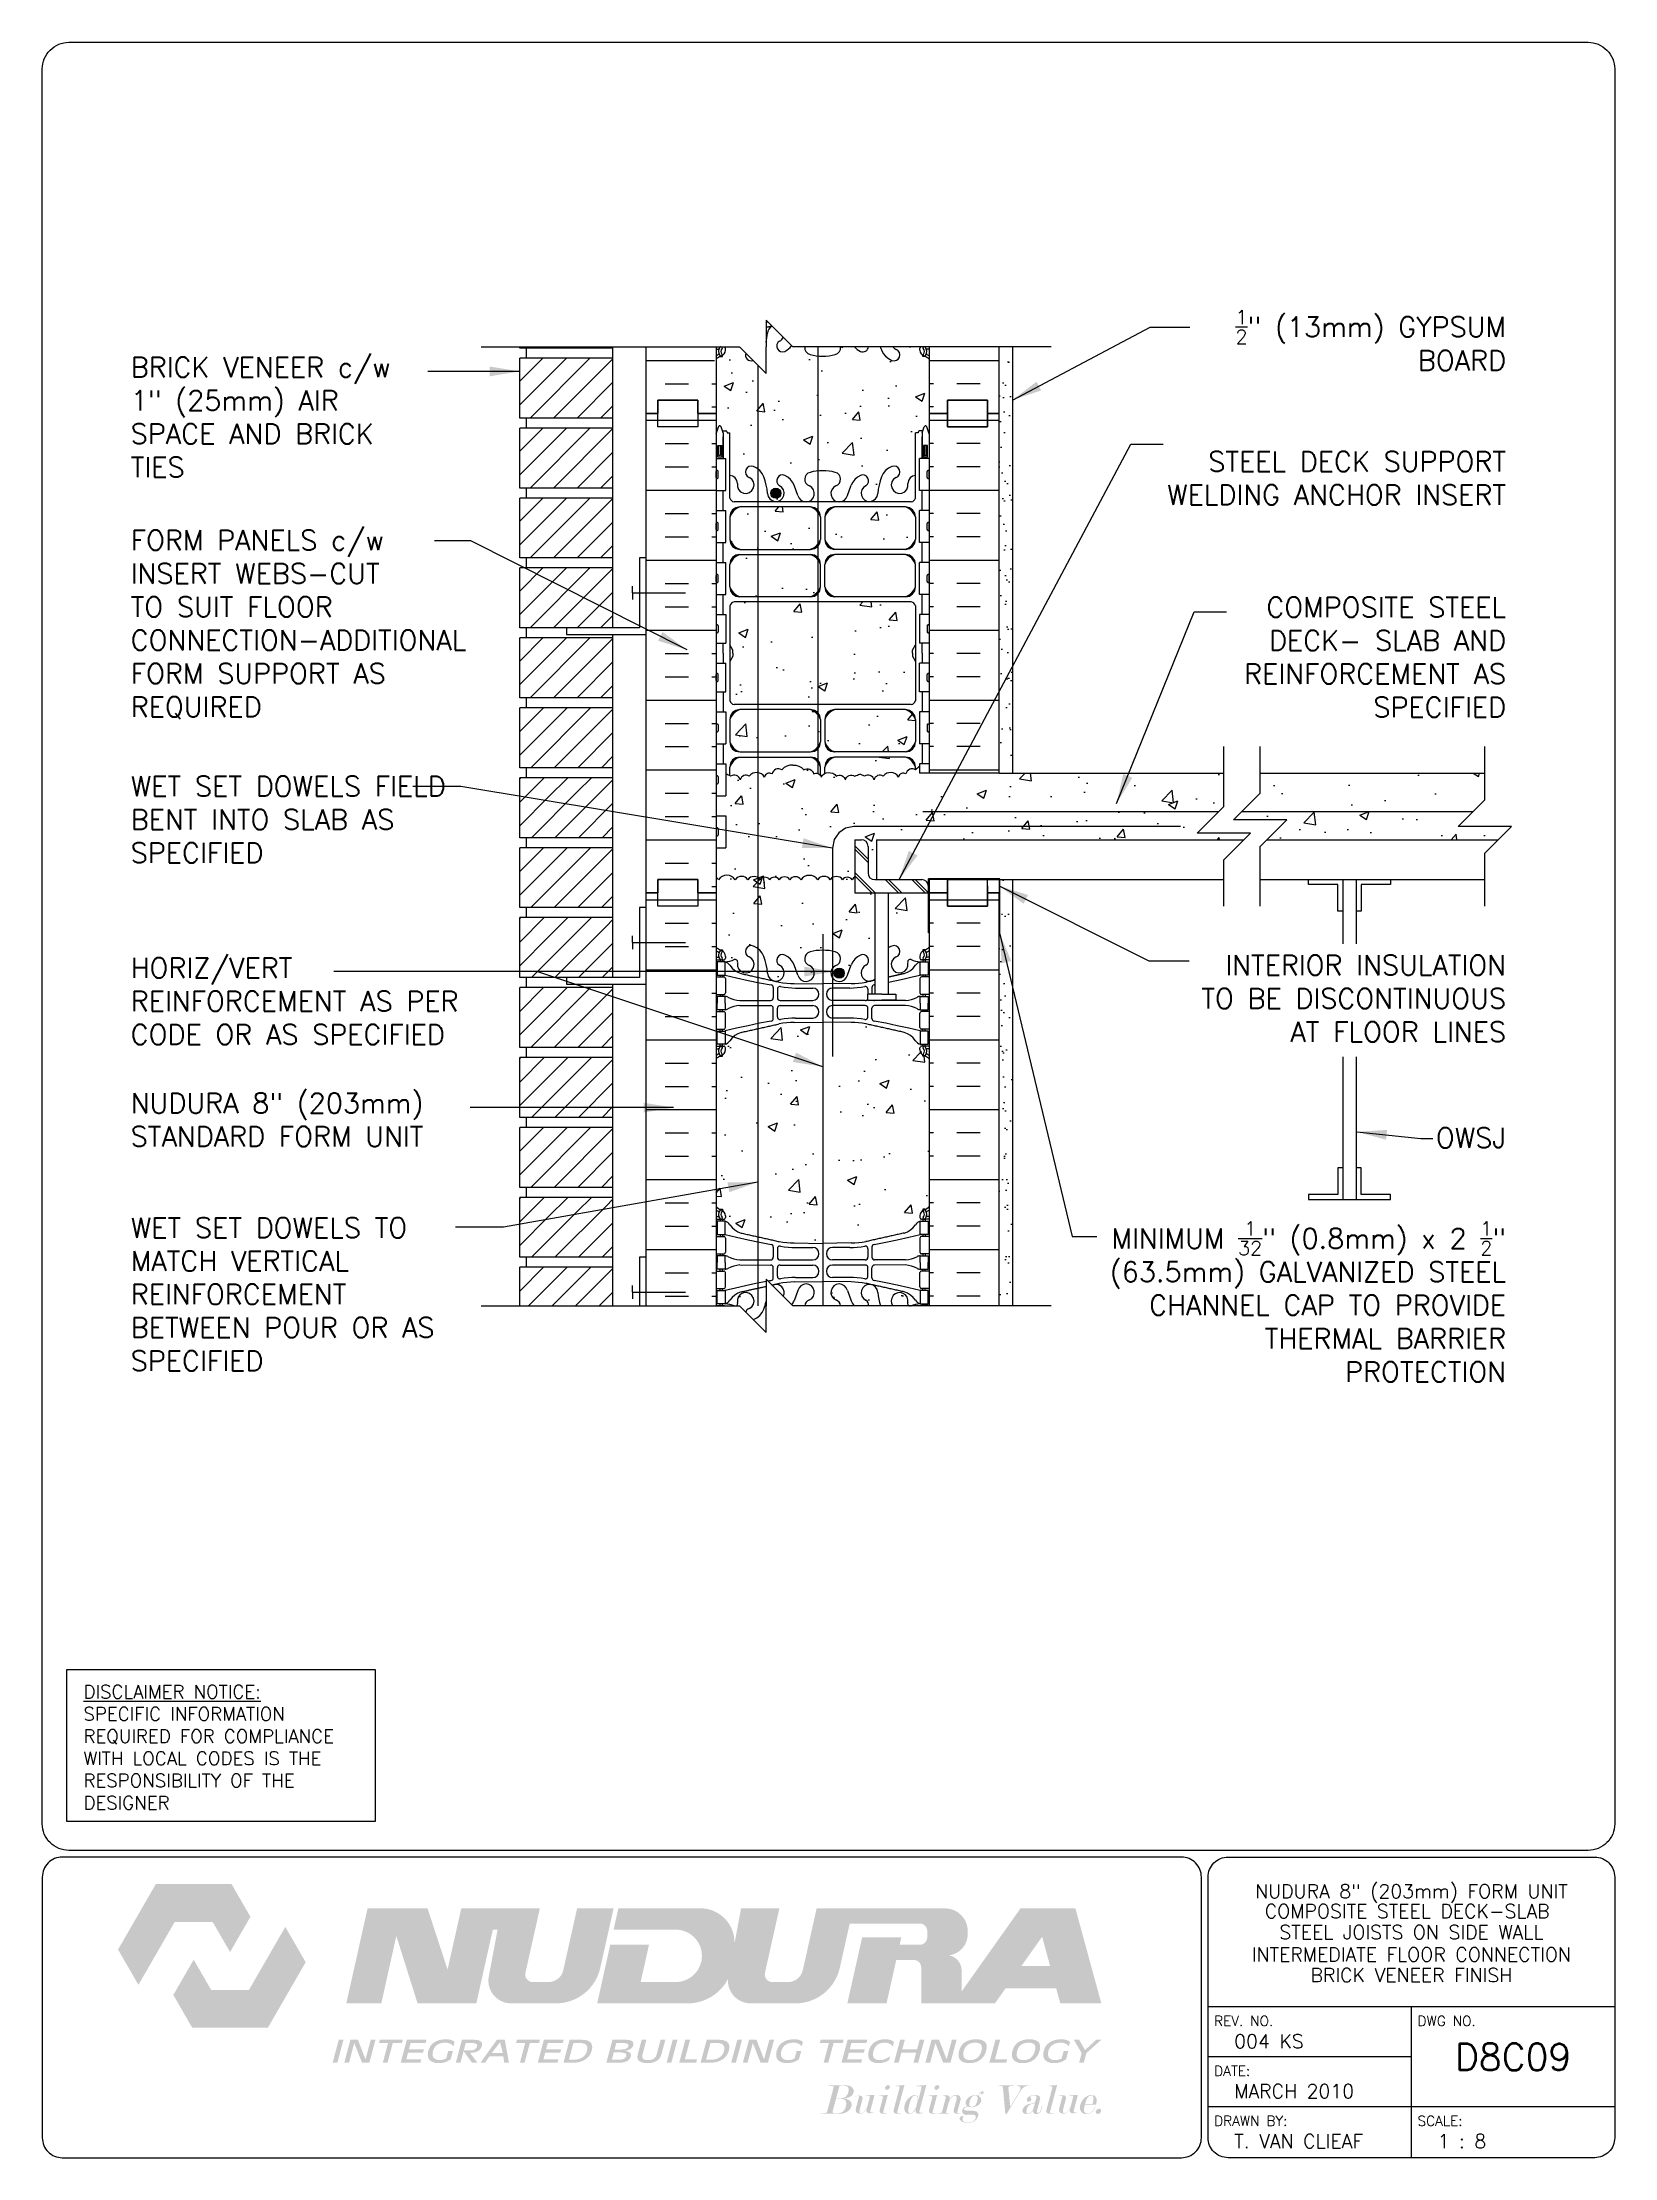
# Paper-space layout 'D8C09' of a CAD drawing. Header units: inches. Extents: x 0.42 to 7.8, y 0.49 to 10.41.
# The model-space entities are those that its viewports show. They can reach past a viewport. Long polylines and large blocks are cut down to what shows.
import ezdxf
from ezdxf.enums import TextEntityAlignment as Align

# ---------------------------------------------------------------- set-up
doc = ezdxf.new("R2010")
doc.units = ezdxf.units.IN
doc.header["$LTSCALE"] = 0.5
doc.header["$MEASUREMENT"] = 0
doc.linetypes.add('DASHED2', pattern=[0.375, 0.25, -0.125])
for name, color, linetype in [('HATCH', 12, 'Continuous'), ('line25', 2, 'Continuous'), ('LINE3', 3, 'Continuous'), ('LINE50', 5, 'Continuous'), ('LINE9', 9, 'Continuous'), ('LOGO', 7, 'Continuous'), ('TBK_LINE65', 3, 'Continuous'), ('TBK_TEXT', 4, 'Continuous'), ('TEXT', 4, 'Continuous'), ('Web_Edge', 9, 'Continuous')]:
    doc.layers.add(name, color=color, linetype=linetype)
doc.styles.add('DIM', font='romans.shx', dxfattribs={"width": 0.7})
doc.styles.add('ROMANS', font='romans.shx', dxfattribs={"height": 0.75})
doc.styles.get("Standard").update_dxf_attribs({"font": 'romans.shx', "height": 0.75})
doc.linetypes.add('STEEL', pattern='A,0.5,-0.2,["X",Standard,S=0.1,R=0,X=-0.1,Y=-0.05],-0.1', length=0.8)
doc.dimstyles.new('ext_12', dxfattribs={"dimscale": 12, "dimtxt": 0.09375, "dimasz": 0.09375, "dimexe": 0.09375, "dimexo": 0.0625, "dimgap": 0.0625, "dimtad": 1, "dimdec": 1, "dimzin": 3, "dimdsep": 46, "dimlunit": 4, "dimtxsty": 'DIM', "dimcen": 0.09, "dimdle": 0.09375, "dimclrt": 4, "dimadec": 0, "dimazin": 0, "dimtfac": 1, "dimtdec": 1, "dimtmove": 2, "dimatfit": 3, "dimfxl": 1, "dimfrac": 2, "dimtolj": 1, "dimtzin": 0, "dimarcsym": 0})
pattern_1 = [(37.5, (130.509, 6.7111), (-0.0314967, 0.963412), [0, -0.76, 0, -0.85, 0, -0.8125]), (7.5, (130.509, 6.7111), (0.884888, 1.411073), [0, -0.41, 0, -0.685, 0, -0.2625]), (327.5, (129.894, 6.7111), (1.557071, 0.0028295), [0, -0.25, 0, -0.9, 0, -1.175]), (317.5, (129.894, 6.7111), (1.503063, 0.438838), [0, -0.125, 0, -0.59, 0, -0.675])]
pattern_2 = [(45, (173.10386, -49.4188), (-0.4419417, 0.4419417), [])]
pattern_3 = [(45, (173.10386, -54.6688), (-0.4419417, 0.4419417), [])]
pattern_4 = [(45, (173.10386, -59.9188), (-0.4419417, 0.4419417), [])]
pattern_5 = [(45, (173.10386, -65.1688), (-0.4419417, 0.4419417), [])]
pattern_6 = [(50, (0, 0), (3.5863, -0.31376), [0.375, -4.125]), (355, (0, 0), (-0.693757, 3.76096), [0.3, -3.3]), (100.4514, (0.299, -0.026), (2.892544, 3.4472), [0.3187, -3.50571]), (46.1842, (0, 1), (5.336207, -0.827596), [0.5625, -6.1875]), (96.6356, (0.4447, 0.931), (4.67331, 4.87059), [0.47805, -5.25857]), (351.1842, (0, 1), (4.67331, 4.87059), [0.45, -4.95]), (21, (0.5, 0.75), (2.984535, -2.013094), [0.375, -4.125]), (326, (0.5, 0.75), (1.216577, 3.62575), [0.3, -3.3]), (71.4514, (0.7487, 0.5822), (4.20111, 1.612656), [0.3187, -3.50571]), (37.5, (0, 0), (0.0607993, 1.6644693), [0, -3.26, 0, -3.35, 0, -3.3125]), (7.5, (0, 0), (1.315348, 1.972059), [0, -1.91, 0, -3.185, 0, -1.2625]), (327.5, (-1.115, 0), (2.669112, -0.1127744), [0, -1.25, 0, -3.9, 0, -5.175]), (317.5, (-1.615, 0), (2.91593, 0.500525), [0, -1.625, 0, -2.59, 0, -3.675])]

psp = doc.layouts.new('D8C09')

# ---------------------------------------------------------------- texts
at = {"layer": 'TBK_TEXT', "color": 7, "style": 'ROMANS'}
for s, p in [('REV. NO.', (5.9215, 1.107)), ('DWG NO.', (6.876, 1.107)), ('DATE:', (5.9215, 0.8726)), ('DRAWN BY:', (5.9215, 0.6382)), ('SCALE:', (6.876, 0.6382))]:
    psp.add_text(s, height=0.04688, dxfattribs=at).set_placement(p)
at = {"layer": 'TEXT', "insert": (0.6134, 2.7065), "char_height": 0.0625, "width": 1.41371, "attachment_point": 1, "style": 'ROMANS'}
psp.add_mtext('{\\Fromans.shx|c1;\\LDISCLAIMER NOTICE:\\l\\PSPECIFIC INFORMATION REQUIRED FOR COMPLIANCE WITH LOCAL CODES IS THE RESPONSIBILITY OF THE DESIGNER}', dxfattribs=at)

msp = doc.modelspace()

# ---------------------------------------------------------------- texts
at = {"layer": 'TEXT', "char_height": 0.75, "style": 'ROMANS'}
for s, insert, width, attachment_point in [('\\A1;{\\H0.7x;\\S1/2;}" (13mm) GYPSUM BOARD', (273.874, 162.471), 12.19083, 6), ('BRICK VENEER c/w 1" (25mm) AIR SPACE AND BRICK TIES', (222.225, 159.586), 11.31619, 4), ('\\A1;STEEL DECK SUPPORT WELDING ANCHOR INSERT ', (273.874, 157.291), 13.90931, 6), ('FORM PANELS c/w INSERT WEBS-CUT TO SUIT FLOOR CONNECTION-ADDITIONAL FORM SUPPORT AS REQUIRED', (222.225, 151.802), 11.31619, 4), ('\\A1;COMPOSITE STEEL DECK- SLAB AND REINFORCEMENT AS SPECIFIED', (273.874, 150.573), 13.90931, 6), ('WET SET DOWELS FIELD BENT INTO SLAB AS SPECIFIED', (222.225, 146.104), 12.85874, 1), ('HORIZ/VERT\\PREINFORCEMENT AS PER CODE OR AS SPECIFIED', (222.225, 137.661), 14.04849, 4), ('\\A1;INTERIOR INSULATION TO BE DISCONTINUOUS AT FLOOR LINES', (273.874, 137.764), 13.00001, 6), ('NUDURA 8" (203mm) STANDARD FORM UNIT', (222.225, 134.213), 13.12656, 1), ('\\A1;OWSJ', (273.874, 132.538), 12.22718, 6), ('WET SET DOWELS TO MATCH VERTICAL REINFORCEMENT BETWEEN POUR OR AS SPECIFIED', (222.225, 129.536), 13.12656, 1), ('\\A1;MINIMUM {\\H0.7x;\\S1/32;}" (0.8mm) x 2 {\\H0.7x;\\S1/2;}" (63.5mm) GALVANIZED STEEL CHANNEL CAP TO PROVIDE THERMAL BARRIER PROTECTION  ', (273.874, 126.383), 16.71576, 6)]:
    msp.add_mtext(s, dxfattribs=dict(at, insert=insert, width=width, attachment_point=attachment_point))

# ---------------------------------------------------------------- blocks, each defined once
blk = doc.blocks.new('TITLEBLOCK-Tag')
at = {"style": 'ROMANS'}
for tag, height, p in [('TITLE_LINE_1', 0.065, (0.927, -0.1328)), ('TITLE_LINE_2', 0.065, (0.9294, -0.2258)), ('CENTRE-LINE-3', 0.065, (0.927, -0.3246)), ('TITLE_LINE_4', 0.065, (0.927, -0.4299)), ('TITLE_LINE_5', 0.065, (0.927, -0.526)), ('DWG', 0.125, (1.4043, -0.9102))]:
    blk.add_attdef(tag, text='', height=height, dxfattribs=at).set_placement(p, align=Align.MIDDLE_CENTER)
for tag, p in [('LATEST_REVISION', (0.0954, -0.8366)), ('REVISION_DATE', (0.0954, -1.071)), ('DRAWN_BY', (0.0954, -1.3053)), ('SCALE', (1.0499, -1.3053))]:
    blk.add_attdef(tag, text='', height=0.065, dxfattribs=at).set_placement(p, align=Align.MIDDLE_LEFT)

# ---------------------------------------------------------------- hatches: boundary and pattern name
at = {"layer": 'HATCH'}
h = msp.add_hatch(dxfattribs=at)
h.set_pattern_fill('AR-CONC', color=256, scale=0.5)
h.set_pattern_definition(pattern_6)
h.paths.add_polyline_path([(263.274, 146.225), (254.836, 146.225), (251.846, 146.225), (251.846, 146.466, 0.090418), (251.701, 146.352, 0.520567), (251.339, 146.196, 0.520567), (251.058, 146.075, 0.520567), (250.485, 146.115, 0.520567), (250.143, 145.968, 0.520567), (249.784, 146.111, -0.034183), (249.604, 146.189, -0.034183), (249.425, 146.111, 0.520567), (249.065, 145.968, 0.520567), (248.724, 146.115, 0.520567), (248.151, 146.075, 0.520567), (247.87, 146.196, 0.520567), (247.508, 146.352, 0.230831), (247.09, 146.525, 0.230831), (246.673, 146.352, 0.520567), (246.311, 146.196, 0.520567), (246.029, 146.075, 0.520567), (245.457, 146.115, 0.520567), (245.115, 145.968, 0.520567), (244.756, 146.111, -0.034183), (244.576, 146.189), (244.576, 145.37), (244.211, 145.37), (244.211, 144.62), (244.576, 144.62), (244.576, 143.42), (244.211, 143.42), (244.211, 142.305, -0.121483), (244.304, 142.224, -0.520567), (244.931, 142.224, -0.520567), (245.403, 142.224, -0.520567), (245.866, 142.224, -0.520567), (246.22, 142.224, -0.515981), (246.577, 142.224, -0.520567), (246.976, 142.224, -0.520567), (247.399, 142.224, -0.520567), (248.025, 142.224, -0.520567), (248.497, 142.224, -0.520567), (248.96, 142.224, -0.520567), (249.314, 142.224, -0.108934), (249.416, 142.318), (249.416, 143.725), (249.666, 143.725, -0.414214), (249.916, 143.475), (249.916, 142.475, 0.414214), (250.166, 142.225), (250.23, 142.225), (250.23, 143.725), (264.024, 143.725), (264.274, 143.975), (262.274, 143.975), (263.274, 144.975)])
h.paths.add_polyline_path([(248.135, 148.233, 0.225652), (247.76, 148.608), (245.096, 148.608, 0.225652), (244.721, 148.233), (244.721, 147.392, 0.225652), (245.096, 147.017), (247.76, 147.017, 0.225652), (248.135, 147.392)])
h.paths.add_polyline_path([(251.701, 148.233, 0.225652), (251.326, 148.608), (248.662, 148.608, 0.225652), (248.287, 148.233), (248.287, 147.392, 0.225652), (248.662, 147.017), (251.326, 147.017, 0.225652), (251.701, 147.392)])
h.paths.add_polyline_path([(251.701, 150.412), (251.581, 150.612), (251.581, 150.725), (251.581, 150.837), (251.701, 151.037), (251.701, 152.506, 0.268138), (251.54, 152.654), (244.882, 152.654, 0.268156), (244.721, 152.506), (244.721, 151.037), (244.841, 150.837), (244.841, 150.725), (244.841, 150.612), (244.721, 150.412), (244.721, 148.943, 0.268156), (244.882, 148.795), (251.54, 148.795, 0.268138), (251.701, 148.943)])
h.paths.add_polyline_path([(248.135, 154.057, 0.225652), (247.76, 154.432), (245.096, 154.432, 0.225652), (244.721, 154.057), (244.721, 153.216, 0.225652), (245.096, 152.841), (247.76, 152.841, 0.225652), (248.135, 153.216)])
h.paths.add_polyline_path([(248.135, 155.839, 0.225652), (247.76, 156.214), (245.096, 156.214, 0.225652), (244.721, 155.839), (244.721, 154.998, 0.225652), (245.096, 154.623), (247.76, 154.623, 0.225652), (248.135, 154.998)])
h.paths.add_polyline_path([(251.701, 155.839, 0.225652), (251.326, 156.214), (248.662, 156.214, 0.225652), (248.287, 155.839), (248.287, 154.998, 0.225652), (248.662, 154.623), (251.326, 154.623, 0.225652), (251.701, 154.998)])
h.paths.add_polyline_path([(251.851, 159.076), (251.977, 159.076), (252.026, 159.226, -0.6), (252.126, 159.226), (252.211, 158.965), (252.211, 159.725), (252.211, 161.759, 0.088416), (252.065, 161.856), (251.975, 161.856), (251.975, 161.898, -0.249069), (251.865, 162.105), (251.865, 162.173, -0.250208), (251.893, 162.225), (251.528, 162.225, -0.150542), (251.471, 162.225), (250.849, 162.225, 0.129405), (250.974, 162.125, -1), (250.811, 161.717, -0.21345), (250.419, 162.106, -0.013246), (250.379, 162.225), (249.934, 162.225, -0.505846), (249.629, 162.054, -0.093829), (249.408, 162.225), (248.883, 162.225, -0.370805), (248.685, 161.937, -0.068475), (248.211, 161.875, -0.068475), (247.737, 161.937, -0.370805), (247.539, 162.225), (247.086, 162.225), (247.047, 162.264, -0.110995), (246.794, 162.054, -0.940793), (246.59, 162.437, 0.164089), (246.733, 162.578), (246.312, 162.999, 0.257144), (246.141, 162.75, -0.039065), (246.086, 162.385), (246.086, 162.225), (246.086, 161.225), (245.599, 161.712, -0.616315), (245.321, 161.99), (245.086, 162.225), (244.952, 162.225, -0.150542), (244.895, 162.225), (244.529, 162.225, -0.250208), (244.557, 162.173), (244.557, 162.105, -0.249069), (244.447, 161.898), (244.447, 161.856), (244.357, 161.856, 0.088416), (244.211, 161.759), (244.211, 159.725), (244.211, 158.965), (244.296, 159.226, -0.6), (244.396, 159.226), (244.445, 159.076), (244.571, 159.076, -0.414214), (244.621, 159.026), (244.621, 158.996), (244.721, 158.996), (244.721, 157.394, -0.380397), (245.014, 157.099, 2.087231), (245.448, 157.324, -1), (245.611, 157.733, -0.21345), (246.004, 157.343, -0.069923), (246.141, 156.7, 1.702394), (246.59, 157.012, -0.940793), (246.794, 157.395, -0.173075), (247.14, 157.029), (247.282, 156.642, 1.612474), (247.714, 157.001, -0.734872), (247.737, 157.512, -0.068475), (248.211, 157.575, -0.068475), (248.685, 157.512, -0.734872), (248.708, 157.001, 1.612474), (249.14, 156.642), (249.283, 157.029, -0.173075), (249.629, 157.395, -0.940793), (249.832, 157.012, 1.702394), (250.282, 156.7, -0.069923), (250.419, 157.343, -0.21345), (250.811, 157.733, -1), (250.974, 157.324, 2.087231), (251.408, 157.099, -0.380392), (251.701, 157.394), (251.701, 158.996), (251.801, 158.996), (251.801, 159.026, -0.414214)])
h.paths.add_polyline_path([(250.18, 141.725), (249.416, 141.725), (249.416, 142.318, 0.108934), (249.314, 142.224, 0.520567), (248.96, 142.224, 0.520567), (248.497, 142.224, 0.520567), (248.025, 142.224, 0.520567), (247.399, 142.224, 0.520567), (246.976, 142.224, 0.520567), (246.577, 142.224, 0.515981), (246.22, 142.224, 0.520567), (245.866, 142.224, 0.520567), (245.403, 142.224, 0.520567), (244.931, 142.224, 0.520567), (244.304, 142.224, 0.121483), (244.211, 142.305), (244.211, 141.725), (244.211, 139.69, 0.088416), (244.357, 139.593), (244.447, 139.593), (244.447, 139.551, -0.249069), (244.557, 139.344), (244.557, 139.276, -0.414214), (244.495, 139.214), (244.447, 139.214), (244.447, 139.144), (244.552, 139.144, 0.085348), (244.882, 139.22, -0.669601), (245.014, 139.099, 2.087231), (245.448, 139.324, -1), (245.611, 139.733, -0.21345), (246.004, 139.343, -0.069923), (246.141, 138.7, 1.702394), (246.59, 139.012, -0.940793), (246.794, 139.395, -0.173075), (247.14, 139.029), (247.282, 138.642, 1.612474), (247.714, 139.001, -0.734872), (247.737, 139.512, -0.068475), (248.211, 139.575, -0.068475), (248.685, 139.512, -0.734872), (248.708, 139.001, 1.612474), (249.14, 138.642), (249.283, 139.029, -0.173075), (249.629, 139.395, -0.940793), (249.832, 139.012, 1.150574), (250.18, 138.498)])
h.paths.add_polyline_path([(249.14, 126.807, 1.612474), (248.708, 126.448, -0.286106), (248.883, 126.225), (249.408, 126.225, -0.077979), (249.283, 126.42)])
h.paths.add_polyline_path([(250.282, 126.75, 1.702394), (249.832, 126.437, -0.2947), (249.934, 126.225), (250.379, 126.225, -0.056625)])
h.paths.add_polyline_path([(250.849, 126.225), (251.471, 126.225, -0.428201), (251.408, 126.35, 1.541476)])
h.paths.add_polyline_path([(251.975, 126.305), (251.87, 126.305, 0.087457), (251.533, 126.226, -0.014447), (251.528, 126.225), (251.893, 126.225, -0.148605), (251.928, 126.235), (251.975, 126.235)])
h.paths.add_polyline_path([(247.282, 126.807), (247.14, 126.42, -0.060909), (247.047, 126.264), (247.086, 126.225), (247.539, 126.225, -0.286106), (247.714, 126.448, 1.612474)])
h.paths.add_polyline_path([(246.312, 126.999), (246.733, 126.578, 0.722026)])
h.paths.add_polyline_path([(246.086, 126.225), (246.086, 126.385, -0.030774), (246.004, 126.106, -0.21345), (245.611, 125.717, -0.015323), (245.599, 125.712), (246.086, 125.225)])
h.paths.add_polyline_path([(245.014, 126.35, -0.428201), (244.952, 126.225), (245.086, 126.225), (245.321, 125.99, -0.221255), (245.448, 126.125, 2.087231)])
h = msp.add_hatch(dxfattribs=at)
h.set_pattern_fill('ANSI31', color=256, scale=5, style=0)
h.set_pattern_definition([(45, (173.10386, -36.2938), (-0.4419417, 0.4419417), [])])
h.paths.add_polyline_path([(240.336, 162.225), (236.836, 162.225), (236.836, 162.175), (240.336, 162.175)])
h = msp.add_hatch(dxfattribs=at)
h.set_pattern_fill('INSUL', color=256, scale=7, style=0)
h.set_pattern_definition([(0, (-2681.9504, -237.285), (0, 2.625), []), (0, (-2681.9504, -236.41), (0, 2.625), [0.875, -0.875]), (0, (-2681.9504, -235.535), (0, 2.625), [0.875, -0.875])])
h.paths.add_polyline_path([(244.211, 161.66), (243.647, 162.225), (241.586, 162.225), (241.586, 159.725), (242.024, 159.725), (242.024, 160.225), (243.524, 160.225), (243.524, 159.725), (244.211, 159.725)])
h = msp.add_hatch(dxfattribs=at)
h.set_pattern_fill('INSUL', color=256, scale=7, style=0)
h.set_pattern_definition([(180, (3178.3728, -237.285), (0, 2.625), []), (180, (3178.3728, -236.41), (0, 2.625), [0.875, -0.875]), (180, (3178.3728, -235.535), (0, 2.625), [0.875, -0.875])])
h.paths.add_polyline_path([(254.836, 162.225), (252.211, 162.225), (252.211, 159.725), (252.899, 159.725), (252.899, 160.225), (254.399, 160.225), (254.399, 159.725), (254.836, 159.725)])
h = msp.add_hatch(dxfattribs=at)
h.set_pattern_fill('AR-SAND', color=256, scale=0.5, style=0)
h.set_pattern_definition(pattern_1)
h.paths.add_polyline_path([(255.336, 152.9), (254.836, 152.715), (254.836, 146.225), (255.336, 146.225)])
h.paths.add_polyline_path([(255.336, 162.225), (254.836, 162.225), (254.836, 153.225), (254.836, 152.715), (255.336, 152.9)])
h = msp.add_hatch(dxfattribs=at)
h.set_pattern_fill('ANSI31', color=256, scale=5, style=0)
h.set_pattern_definition([(45, (173.10386, -38.9188), (-0.4419417, 0.4419417), [])])
h.paths.add_polyline_path([(240.336, 161.8), (236.836, 161.8), (236.836, 159.55), (240.336, 159.55)])
h = msp.add_hatch(dxfattribs=at)
h.set_pattern_fill('INSUL', color=256, scale=7, style=0)
h.set_pattern_definition([(0, (-2681.9504, -255.285), (0, 2.625), []), (0, (-2681.9504, -254.41), (0, 2.625), [0.875, -0.875]), (0, (-2681.9504, -253.535), (0, 2.625), [0.875, -0.875])])
h.paths.add_polyline_path([(241.586, 141.725), (242.024, 141.725), (242.024, 142.225), (243.524, 142.225), (243.524, 141.725), (244.211, 141.725), (244.211, 159.725), (243.524, 159.725), (243.524, 160.225), (242.024, 160.225), (242.024, 159.725), (241.586, 159.725)])
h = msp.add_hatch(dxfattribs=at)
h.set_pattern_fill('INSUL', color=256, scale=7, style=0)
h.set_pattern_definition([(180, (3178.3728, -255.285), (0, 2.625), []), (180, (3178.3728, -254.41), (0, 2.625), [0.875, -0.875]), (180, (3178.3728, -253.535), (0, 2.625), [0.875, -0.875])])
h.paths.add_polyline_path([(252.211, 146.225), (254.836, 146.225), (254.836, 159.725), (254.399, 159.725), (254.399, 160.225), (252.899, 160.225), (252.899, 159.725), (252.211, 159.725)])
h = msp.add_hatch(dxfattribs=at)
h.set_pattern_fill('ANSI31', color=256, scale=5, style=0)
h.set_pattern_definition([(45, (173.10386, -41.5438), (-0.4419417, 0.4419417), [])])
h.paths.add_polyline_path([(240.336, 159.175), (236.836, 159.175), (236.836, 156.925), (240.336, 156.925)])
h = msp.add_hatch(dxfattribs=at)
h.set_pattern_fill('ANSI31', color=256, scale=5, style=0)
h.set_pattern_definition([(45, (173.10386, -44.1688), (-0.4419417, 0.4419417), [])])
h.paths.add_polyline_path([(240.336, 156.55), (236.836, 156.55), (236.836, 154.3), (240.336, 154.3)])
h = msp.add_hatch(dxfattribs=at)
h.set_pattern_fill('ANSI31', color=256, scale=5, style=0)
h.set_pattern_definition([(45, (173.10386, -46.7938), (-0.4419417, 0.4419417), [])])
h.paths.add_polyline_path([(240.336, 153.925), (236.836, 153.925), (236.836, 151.675), (240.336, 151.675)])
h = msp.add_hatch(dxfattribs=at)
h.set_pattern_fill('ANSI31', color=256, scale=5, style=0)
h.set_pattern_definition(pattern_2)
h.paths.add_polyline_path([(240.336, 151.3), (236.836, 151.3), (236.836, 149.05), (240.336, 149.05)])
h = msp.add_hatch(dxfattribs=at)
h.set_pattern_fill('ANSI31', color=256, scale=5, style=0)
h.set_pattern_definition(pattern_2)
h.paths.add_polyline_path([(240.336, 146.425), (240.336, 148.675), (236.836, 148.675), (236.836, 146.425)])
h = msp.add_hatch(dxfattribs=at)
h.set_pattern_fill('AR-CONC', color=256, scale=0.5)
h.set_pattern_definition(pattern_6)
h.paths.add_polyline_path([(251.846, 146.466), (251.846, 146.57), (251.951, 146.57), (251.951, 147.32), (252.211, 147.32), (252.211, 146.225), (251.846, 146.225), (251.846, 146.466, 0.090418), (251.701, 146.352, 0.520567), (251.339, 146.196, 0.520567), (251.058, 146.075, 0.520567), (250.485, 146.115, 0.520567), (250.143, 145.968, 0.520567), (249.784, 146.111, -0.034183), (249.604, 146.189, -0.034183), (249.425, 146.111, 0.520567), (249.065, 145.968, 0.520567), (248.724, 146.115, 0.520567), (248.151, 146.075, 0.065353), (248.135, 146.121), (248.135, 146.451, 0.225652), (247.76, 146.826, -0.414214), (248.135, 146.451), (248.135, 146.121, -0.065353), (248.151, 146.075, -0.136506), (248.287, 146.204), (248.287, 146.451, -0.414214), (248.662, 146.826), (251.326, 146.826, -0.414214), (251.701, 146.451), (251.701, 146.352, -0.090191)])
h = msp.add_hatch(dxfattribs=at)
h.set_pattern_fill('AR-CONC', color=256, scale=0.5)
h.set_pattern_definition(pattern_6)
h.paths.add_polyline_path([(272.629, 144.777), (263.942, 144.777), (263.639, 144.475), (265.639, 144.475), (264.889, 143.725), (273.577, 143.725), (274.077, 144.225), (272.077, 144.225)])
h.paths.add_polyline_path([(273.077, 146.225), (264.639, 146.225), (264.639, 145.475), (263.942, 144.777), (272.629, 144.777), (273.077, 145.225)])
h = msp.add_hatch(dxfattribs=at)
h.set_pattern_fill('ANSI31', color=256, scale=5, style=0)
h.set_pattern_definition(pattern_2)
h.paths.add_polyline_path([(240.336, 145.766), (240.336, 146.05), (236.836, 146.05), (236.836, 145.118)])
h = msp.add_hatch(dxfattribs=at)
h.set_pattern_fill('ANSI31', color=256, scale=5, style=0)
h.set_pattern_definition(pattern_2)
h.paths.add_polyline_path([(240.336, 143.8), (240.336, 145.766), (236.836, 145.118), (236.836, 143.8)])
h = msp.add_hatch(dxfattribs=at)
h.set_pattern_fill('ANSI31', color=256, scale=5, style=0)
h.set_pattern_definition(pattern_3)
h.paths.add_polyline_path([(240.336, 141.175), (240.336, 143.425), (236.836, 143.425), (236.836, 141.175)])
h = msp.add_hatch(dxfattribs=at)
h.set_pattern_fill('INSUL', color=256, scale=7, style=0)
h.set_pattern_definition([(0, (-2681.9504, -273.285), (0, 2.625), []), (0, (-2681.9504, -272.41), (0, 2.625), [0.875, -0.875]), (0, (-2681.9504, -271.535), (0, 2.625), [0.875, -0.875])])
h.paths.add_polyline_path([(241.586, 126.225), (244.211, 126.225), (244.211, 141.725), (243.524, 141.725), (243.524, 142.225), (242.024, 142.225), (242.024, 141.725), (241.586, 141.725)])
h = msp.add_hatch(dxfattribs=at)
h.set_pattern_fill('INSUL', color=256, scale=7, style=0)
h.set_pattern_definition([(180, (3178.3728, -273.285), (0, 2.625), []), (180, (3178.3728, -272.41), (0, 2.625), [0.875, -0.875]), (180, (3178.3728, -271.535), (0, 2.625), [0.875, -0.875])])
h.paths.add_polyline_path([(252.211, 126.225), (254.836, 126.225), (254.836, 141.725), (254.399, 141.725), (254.399, 142.225), (252.899, 142.225), (252.899, 141.725), (252.211, 141.725)])
h = msp.add_hatch(dxfattribs=at)
h.set_pattern_fill('AR-SAND', color=256, scale=0.5, style=0)
h.set_pattern_definition(pattern_1)
h.paths.add_polyline_path([(255.336, 142.225), (254.836, 142.225), (254.836, 135.225), (254.836, 126.225), (255.336, 126.225)])
h = msp.add_hatch(dxfattribs=at)
h.set_pattern_fill('AR-CONC', color=256, scale=0.5)
h.set_pattern_definition(pattern_6)
h.paths.add_polyline_path([(252.18, 141.725), (250.68, 141.725), (250.68, 139.666, -0.05442), (250.811, 139.733, -1), (250.974, 139.324, 2.087231), (251.408, 139.099, -0.669601), (251.541, 139.22, 0.085348), (251.87, 139.144), (251.975, 139.144), (251.975, 139.214), (251.928, 139.214, -0.414214), (251.865, 139.276), (251.865, 139.344, -0.249069), (251.975, 139.551), (251.975, 139.593), (252.065, 139.593, 0.088416), (252.211, 139.69), (252.211, 140.225), (252.18, 140.225)])
edge = h.paths.add_edge_path()
edge.add_arc((251.865, 135.137), 0.5, 46.21089, 66.42182)
edge.add_line((252.065, 135.595), (251.975, 135.595))
edge.add_line((251.975, 135.595), (251.975, 135.637))
edge.add_arc((252.115, 135.844), 0.25, 180, 235.9442, ccw=False)
edge.add_line((251.865, 135.844), (251.865, 135.911))
edge.add_arc((251.928, 135.911), 0.0625, 90, 180, ccw=False)
edge.add_line((251.928, 135.974), (251.975, 135.974))
edge.add_line((251.975, 135.974), (251.975, 136.044))
edge.add_line((251.975, 136.044), (251.87, 136.044))
edge.add_arc((251.993, 136.387), 0.364, 212.04242, 250.33874, ccw=False)
edge.add_arc((251.069, 135.775), 0.743, 34.22802, 73.81071)
edge.add_spline(control_points=[(251.277, 136.489), (249.839, 136.81)], knot_values=[0, 0, 1, 1], degree=1, periodic=0)
edge.add_arc((249.283, 133.878), 2.984, 79.25462, 90.09947)
edge.add_line((249.278, 136.862), (248.211, 136.878))
edge.add_line((248.211, 136.878), (247.145, 136.862))
edge.add_arc((247.139, 133.878), 2.984, 89.90053, 100.74538)
edge.add_spline(control_points=[(246.583, 136.81), (245.146, 136.489)], knot_values=[0, 0, 1, 1], degree=1, periodic=0)
edge.add_arc((245.353, 135.775), 0.743, 106.18929, 145.77198)
edge.add_arc((244.43, 136.387), 0.364, 289.66126, 327.95758, ccw=False)
edge.add_line((244.552, 136.044), (244.447, 136.044))
edge.add_line((244.447, 136.044), (244.447, 135.974))
edge.add_line((244.447, 135.974), (244.495, 135.974))
edge.add_arc((244.495, 135.911), 0.0625, 0, 90, ccw=False)
edge.add_line((244.557, 135.911), (244.557, 135.844))
edge.add_arc((244.307, 135.844), 0.25, 304.0558, 360, ccw=False)
edge.add_line((244.447, 135.637), (244.447, 135.595))
edge.add_line((244.447, 135.595), (244.357, 135.595))
edge.add_arc((244.557, 135.137), 0.5, 113.57818, 133.78911)
edge.add_line((244.211, 135.498), (244.211, 129.951))
edge.add_arc((244.557, 130.312), 0.5, 226.21089, 246.42182)
edge.add_line((244.357, 129.854), (244.447, 129.854))
edge.add_line((244.447, 129.854), (244.447, 129.812))
edge.add_arc((244.307, 129.605), 0.25, 0, 55.9442, ccw=False)
edge.add_line((244.557, 129.605), (244.557, 129.538))
edge.add_arc((244.495, 129.538), 0.0625, -90, 0, ccw=False)
edge.add_line((244.495, 129.475), (244.447, 129.475))
edge.add_line((244.447, 129.475), (244.447, 129.405))
edge.add_line((244.447, 129.405), (244.552, 129.405))
edge.add_arc((244.43, 129.063), 0.364, 32.04242, 70.33874, ccw=False)
edge.add_arc((245.353, 129.674), 0.743, 214.22802, 253.81071)
edge.add_spline(control_points=[(245.146, 128.96), (246.583, 128.639)], knot_values=[0, 0, 1, 1], degree=1, periodic=0)
edge.add_arc((247.139, 131.571), 2.984, 259.25462, 270.09947)
edge.add_line((247.145, 128.587), (248.211, 128.571))
edge.add_line((248.211, 128.571), (249.278, 128.587))
edge.add_arc((249.283, 131.571), 2.984, 269.90053, 280.74538)
edge.add_spline(control_points=[(249.839, 128.639), (251.277, 128.96)], knot_values=[0, 0, 1, 1], degree=1, periodic=0)
edge.add_arc((251.069, 129.674), 0.743, 286.18929, 325.77198)
edge.add_arc((251.993, 129.063), 0.364, 109.66126, 147.95758, ccw=False)
edge.add_line((251.87, 129.405), (251.975, 129.405))
edge.add_line((251.975, 129.405), (251.975, 129.475))
edge.add_line((251.975, 129.475), (251.928, 129.475))
edge.add_arc((251.928, 129.538), 0.0625, 180, 270, ccw=False)
edge.add_line((251.865, 129.538), (251.865, 129.605))
edge.add_arc((252.115, 129.605), 0.25, 124.0558, 180, ccw=False)
edge.add_line((251.975, 129.812), (251.975, 129.854))
edge.add_line((251.975, 129.854), (252.065, 129.854))
edge.add_arc((251.865, 130.312), 0.5, 293.57818, 313.78911)
edge.add_line((252.211, 129.951), (252.211, 135.498))
h.paths.add_polyline_path([(246.312, 126.999), (246.733, 126.578, 0.722026)])
h.paths.add_polyline_path([(247.282, 126.807), (247.14, 126.42, -0.060909), (247.047, 126.264), (247.086, 126.225), (247.539, 126.225, -0.286106), (247.714, 126.448, 1.612474)])
h = msp.add_hatch(dxfattribs=at)
h.set_pattern_fill('ANSI31', color=256, scale=5, style=0)
h.set_pattern_definition(pattern_3)
h.paths.add_polyline_path([(240.336, 140.516), (240.336, 140.8), (236.836, 140.8), (236.836, 139.868)])
h = msp.add_hatch(dxfattribs=at)
h.set_pattern_fill('ANSI31', color=256, scale=5, style=0)
h.set_pattern_definition(pattern_3)
h.paths.add_polyline_path([(240.336, 138.55), (240.336, 140.516), (236.836, 139.868), (236.836, 138.55)])
h = msp.add_hatch(dxfattribs=at)
h.set_pattern_fill('ANSI31', color=256, scale=5, style=0)
h.set_pattern_definition(pattern_4)
h.paths.add_polyline_path([(240.336, 135.925), (240.336, 138.175), (236.836, 138.175), (236.836, 135.925)])
h = msp.add_hatch(dxfattribs=at)
h.set_pattern_fill('ANSI31', color=256, scale=5, style=0)
h.set_pattern_definition(pattern_4)
h.paths.add_polyline_path([(240.336, 135.266), (240.336, 135.55), (236.836, 135.55), (236.836, 134.618)])
h = msp.add_hatch(dxfattribs=at)
h.set_pattern_fill('ANSI31', color=256, scale=5, style=0)
h.set_pattern_definition(pattern_4)
h.paths.add_polyline_path([(240.336, 133.3), (240.336, 135.266), (236.836, 134.618), (236.836, 133.3)])
h = msp.add_hatch(dxfattribs=at)
h.set_pattern_fill('ANSI31', color=256, scale=5, style=0)
h.set_pattern_definition(pattern_5)
h.paths.add_polyline_path([(240.336, 130.675), (240.336, 132.925), (236.836, 132.925), (236.836, 130.675)])
h = msp.add_hatch(dxfattribs=at)
h.set_pattern_fill('ANSI31', color=256, scale=5, style=0)
h.set_pattern_definition(pattern_5)
h.paths.add_polyline_path([(240.336, 130.016), (240.336, 130.3), (236.836, 130.3), (236.836, 129.368)])
h = msp.add_hatch(dxfattribs=at)
h.set_pattern_fill('ANSI31', color=256, scale=5, style=0)
h.set_pattern_definition(pattern_5)
h.paths.add_polyline_path([(240.336, 128.05), (240.336, 130.016), (236.836, 129.368), (236.836, 128.05)])
at = {"layer": 'LINE3'}
for points in [[(246.64, 156.73, 1), (246.265, 156.73, 1)], [(249.022, 138.715, 1), (248.647, 138.715, 1)]]:
    msp.add_hatch(color=256, dxfattribs=at).paths.add_polyline_path(points)

# ---------------------------------------------------------------- linework, layer by layer
at = {"layer": 'HATCH'}
for p, q in [((249.416, 143.489), (249.916, 142.989)), ((249.416, 143.364), (249.916, 142.864)), ((249.416, 142.489), (250.18, 141.725)), ((249.416, 142.364), (250.055, 141.725)), ((250.555, 142.225), (251.055, 141.725)), ((250.68, 142.225), (251.18, 141.725)), ((251.555, 142.225), (252.055, 141.725)), ((251.68, 142.225), (252.18, 141.725)), ((236.836, 127.664), (236.848, 127.675)), ((236.836, 126.78), (237.732, 127.675)), ((237.165, 126.225), (238.616, 127.675)), ((238.049, 126.225), (239.5, 127.675)), ((238.932, 126.225), (240.336, 127.628)), ((239.816, 126.225), (240.336, 126.744))]:
    msp.add_line(p, q, dxfattribs=at)
for points in [[(247.09, 146.525, 0.230831), (246.673, 146.352, 0.520567), (246.311, 146.196, 0.520567), (246.029, 146.075, 0.520567), (245.457, 146.115, 0.520567), (245.115, 145.968, 0.520567), (244.756, 146.111, -0.034183), (244.576, 146.189, -0.034183)], [(247.09, 146.525, -0.230831), (247.508, 146.352, -0.520567), (247.87, 146.196, -0.520567), (248.151, 146.075, -0.520567), (248.724, 146.115, -0.520567), (249.065, 145.968, -0.520567), (249.425, 146.111, 0.034183), (249.604, 146.189, 0.034183)], [(251.846, 146.466, 0.090418), (251.701, 146.352, 0.520567), (251.339, 146.196, 0.520567), (251.058, 146.075, 0.520567), (250.485, 146.115, 0.520567), (250.143, 145.968, 0.520567), (249.784, 146.111, -0.034183), (249.604, 146.189)], [(246.398, 142.316, 0.242783), (246.22, 142.224, 0.520567), (245.866, 142.224, 0.520567), (245.403, 142.224, 0.520567), (244.931, 142.224, 0.520567), (244.304, 142.224, 0.121483), (244.211, 142.305, 0.121483)], [(246.711, 142.319, 0.173241), (246.577, 142.224, 0.515981), (246.22, 142.224, 0.012671), (246.211, 142.236, 0.012671)], [(249.447, 142.334, 0.136711), (249.314, 142.224, 0.520567), (248.96, 142.224, 0.520567), (248.497, 142.224, 0.520567), (248.025, 142.224, 0.520567), (247.399, 142.224, 0.520567), (246.976, 142.224, 0.520567), (246.577, 142.224)]]:
    msp.add_lwpolyline(points, format="xyb", dxfattribs=at)
at = {"layer": 'line25'}
for p, q in [((236.836, 162.175), (236.836, 162.225)), ((240.336, 162.175), (236.836, 162.175)), ((237.086, 161.8), (237.086, 162.175)), ((240.336, 151.675), (240.336, 162.225)), ((244.211, 162.225), (244.211, 159.725)), ((252.211, 162.225), (252.211, 159.725)), ((236.836, 159.55), (236.836, 161.8)), ((240.336, 161.8), (236.836, 161.8)), ((244.211, 159.725), (244.211, 141.725)), ((252.211, 159.725), (252.211, 146.225)), ((240.336, 159.55), (236.836, 159.55)), ((236.836, 156.925), (236.836, 159.175)), ((240.336, 159.175), (236.836, 159.175)), ((237.086, 159.175), (237.086, 159.55)), ((244.211, 158.03), (244.576, 158.03)), ((244.576, 156.83), (244.576, 158.03)), ((252.211, 158.03), (251.846, 158.03)), ((251.846, 156.83), (251.846, 158.03)), ((240.336, 156.925), (236.836, 156.925)), ((236.836, 154.3), (236.836, 156.55)), ((240.336, 156.55), (236.836, 156.55)), ((237.086, 156.55), (237.086, 156.925)), ((244.211, 156.83), (244.576, 156.83)), ((252.211, 156.83), (251.846, 156.83)), ((244.211, 156.08), (244.576, 156.08)), ((244.576, 154.88), (244.576, 156.08)), ((252.211, 156.08), (251.846, 156.08)), ((251.846, 154.88), (251.846, 156.08)), ((244.211, 154.88), (244.576, 154.88)), ((252.211, 154.88), (251.846, 154.88)), ((240.336, 154.3), (236.836, 154.3)), ((237.086, 153.925), (237.086, 154.3)), ((244.211, 154.13), (244.576, 154.13)), ((244.576, 152.93), (244.576, 154.13)), ((252.211, 154.13), (251.846, 154.13)), ((251.846, 152.93), (251.846, 154.13)), ((236.836, 151.675), (236.836, 153.925)), ((240.336, 153.925), (236.836, 153.925)), ((244.211, 152.93), (244.576, 152.93)), ((252.211, 152.93), (251.846, 152.93)), ((240.336, 151.675), (236.836, 151.675)), ((237.086, 151.3), (237.086, 151.675)), ((244.211, 152.18), (244.576, 152.18)), ((244.576, 152.18), (244.576, 151.1)), ((252.211, 152.18), (251.846, 152.18)), ((251.846, 152.18), (251.846, 151.1)), ((236.836, 149.05), (236.836, 151.3)), ((240.336, 151.3), (236.836, 151.3)), ((240.336, 138.55), (240.336, 151.425)), ((244.211, 151.1), (244.576, 151.1)), ((252.211, 151.1), (251.846, 151.1)), ((244.211, 150.35), (244.576, 150.35)), ((244.576, 149.27), (244.576, 150.35)), ((252.211, 150.35), (251.846, 150.35)), ((251.846, 149.27), (251.846, 150.35)), ((240.336, 149.05), (236.836, 149.05)), ((236.836, 146.425), (236.836, 148.675)), ((240.336, 148.675), (236.836, 148.675)), ((237.086, 148.675), (237.086, 149.05)), ((244.211, 149.27), (244.576, 149.27)), ((244.211, 148.52), (244.576, 148.52)), ((244.576, 148.52), (244.576, 147.32)), ((252.211, 149.27), (251.846, 149.27)), ((252.211, 148.52), (251.846, 148.52)), ((251.846, 148.52), (251.846, 147.32)), ((244.211, 147.32), (244.576, 147.32)), ((252.211, 147.32), (251.846, 147.32)), ((240.336, 146.425), (236.836, 146.425)), ((237.086, 146.05), (237.086, 146.425)), ((244.211, 146.57), (244.576, 146.57)), ((244.576, 146.57), (244.576, 145.37)), ((252.211, 146.57), (251.846, 146.57)), ((251.846, 146.57), (251.846, 146.225)), ((252.211, 146.57), (251.846, 146.57)), ((254.836, 146.225), (251.846, 146.225)), ((254.836, 146.225), (263.274, 146.225)), ((264.639, 146.225), (273.077, 146.225)), ((240.336, 146.05), (236.836, 146.05)), ((236.836, 143.8), (236.836, 146.05)), ((244.211, 145.37), (244.576, 145.37)), ((244.211, 144.62), (244.576, 144.62)), ((244.576, 144.62), (244.576, 143.42)), ((240.336, 143.8), (236.836, 143.8)), ((237.086, 143.425), (237.086, 143.8)), ((249.416, 143.725), (249.416, 141.725)), ((249.416, 143.725), (249.666, 143.725)), ((236.836, 141.175), (236.836, 143.425)), ((240.336, 143.425), (236.836, 143.425)), ((244.211, 143.42), (244.576, 143.42)), ((249.916, 143.475), (249.916, 142.475)), ((250.166, 142.225), (251.93, 142.225)), ((254.867, 142.256), (252.18, 142.256)), ((252.18, 140.225), (252.18, 142.256)), ((254.836, 142.225), (252.211, 142.225)), ((252.211, 142.225), (252.211, 140.225)), ((254.836, 142.225), (254.836, 140.225)), ((254.867, 140.225), (254.867, 142.256)), ((244.211, 141.725), (244.211, 126.225)), ((249.416, 141.725), (252.18, 141.725)), ((250.18, 137.932), (250.18, 141.725)), ((250.68, 137.932), (250.68, 141.725)), ((252.18, 141.725), (252.18, 141.975)), ((252.211, 141.725), (252.211, 126.225)), ((240.336, 141.175), (236.836, 141.175)), ((240.336, 140.8), (236.836, 140.8)), ((236.836, 138.55), (236.836, 140.8)), ((237.086, 140.8), (237.086, 141.175)), ((252.211, 140.225), (252.18, 140.225)), ((254.836, 140.225), (254.867, 140.225)), ((240.336, 138.55), (236.836, 138.55)), ((236.836, 135.925), (236.836, 138.175)), ((240.336, 138.175), (236.836, 138.175)), ((237.086, 138.175), (237.086, 138.55)), ((240.336, 126.225), (240.336, 138.3)), ((240.336, 135.925), (236.836, 135.925)), ((237.086, 135.55), (237.086, 135.925)), ((240.336, 135.55), (236.836, 135.55)), ((236.836, 133.3), (236.836, 135.55)), ((240.336, 133.3), (236.836, 133.3)), ((236.836, 130.675), (236.836, 132.925)), ((240.336, 132.925), (236.836, 132.925)), ((237.086, 132.925), (237.086, 133.3)), ((240.336, 130.675), (236.836, 130.675)), ((240.336, 130.3), (236.836, 130.3)), ((236.836, 128.05), (236.836, 130.3)), ((237.086, 130.3), (237.086, 130.675)), ((240.336, 128.05), (236.836, 128.05)), ((237.086, 127.675), (237.086, 128.05)), ((236.836, 126.225), (236.836, 127.675)), ((240.336, 127.675), (236.836, 127.675))]:
    msp.add_line(p, q, dxfattribs=at)
at = {"layer": 'line25', "color": 192}
for p, q in [((254.399, 142.225), (263.274, 142.225)), ((264.639, 142.225), (273.077, 142.225))]:
    msp.add_line(p, q, dxfattribs=at)
at = {"layer": 'line25'}
for points in [[(250.43, 137.932), (249.901, 137.932), (249.901, 137.706), (250.43, 137.706)], [(250.43, 137.932), (250.959, 137.932), (250.959, 137.706), (250.699, 137.706)], [(250.699, 137.706), (250.43, 137.706)]]:
    msp.add_lwpolyline(points, dxfattribs=at)
for centre, start, end in [((249.666, 143.475), 0, 90), ((250.166, 142.475), 180, 270), ((251.93, 141.975), 0, 90)]:
    msp.add_arc(centre, 0.25, start, end, dxfattribs=at)
at = {"layer": 'LINE3'}
for p, q in [((248.024, 162.225), (248.025, 146.215)), ((245.779, 161.532), (245.779, 126.225)), ((261.652, 144.225), (249.387, 144.225)), ((248.575, 143.412), (248.575, 135.589)), ((248.223, 140.178), (248.223, 126.225))]:
    msp.add_line(p, q, dxfattribs=at)
for centre in [(246.453, 156.73), (248.835, 138.715)]:
    msp.add_circle(centre, 0.188, dxfattribs=at)
msp.add_arc((249.387, 143.412), 0.812, 90, 180, dxfattribs=at)
at = {"layer": 'LINE50'}
for p, q in [((241.586, 159.725), (241.586, 162.225)), ((254.836, 159.725), (254.836, 162.225)), ((241.586, 141.725), (241.586, 159.725)), ((254.836, 146.225), (254.836, 159.725)), ((241.586, 126.225), (241.586, 141.725)), ((254.836, 126.225), (254.836, 141.725))]:
    msp.add_line(p, q, dxfattribs=at)
for points in [[(244.211, 159.725), (243.524, 159.725), (243.524, 160.225), (242.024, 160.225), (242.024, 159.725), (241.586, 159.725)], [(241.586, 159.725), (242.024, 159.725), (242.024, 160.225), (243.524, 160.225), (243.524, 159.725), (244.211, 159.725)], [(244.211, 159.725), (243.524, 159.725), (243.524, 160.225), (242.024, 160.225), (242.024, 159.725), (241.586, 159.725)], [(254.836, 159.725), (254.399, 159.725), (254.399, 160.225), (252.899, 160.225), (252.899, 159.725), (252.211, 159.725)], [(252.211, 159.725), (252.899, 159.725), (252.899, 160.225), (254.399, 160.225), (254.399, 159.725), (254.836, 159.725)], [(244.211, 141.725), (243.524, 141.725), (243.524, 142.225), (242.024, 142.225), (242.024, 141.725), (241.586, 141.725)], [(244.211, 141.725), (243.524, 141.725), (243.524, 142.225), (242.024, 142.225), (242.024, 141.725), (241.586, 141.725)], [(241.586, 141.725), (242.024, 141.725), (242.024, 142.225), (243.524, 142.225), (243.524, 141.725), (244.211, 141.725)], [(252.211, 141.725), (252.899, 141.725), (252.899, 142.225), (254.399, 142.225)], [(254.399, 142.225), (252.899, 142.225), (252.899, 141.725), (252.211, 141.725)], [(254.836, 141.725), (254.399, 141.725), (254.399, 142.225)], [(254.399, 141.987), (254.399, 141.987), (254.399, 141.725), (254.836, 141.725)]]:
    msp.add_lwpolyline(points, dxfattribs=at)
at = {"layer": 'LINE9'}
for p, q in [((246.086, 163.225), (246.086, 162.225)), ((246.086, 163.225), (247.086, 162.225)), ((235.382, 162.225), (245.086, 162.225)), ((245.086, 162.225), (246.086, 161.225)), ((246.086, 161.225), (246.086, 162.225)), ((256.791, 162.225), (247.086, 162.225)), ((255.336, 162.225), (255.336, 146.225)), ((244.211, 157.32), (244.211, 157.54)), ((244.211, 157.485), (244.211, 157.485)), ((244.211, 157.375), (244.211, 157.375)), ((244.251, 157.58), (244.251, 157.58)), ((244.251, 157.28), (244.251, 157.28)), ((244.291, 157.32), (244.291, 157.54)), ((252.131, 157.32), (252.131, 157.54)), ((252.171, 157.58), (252.171, 157.58)), ((252.171, 157.28), (252.171, 157.28)), ((252.211, 157.32), (252.211, 157.54)), ((252.211, 157.485), (252.211, 157.485)), ((252.211, 157.375), (252.211, 157.375)), ((244.251, 155.63), (244.251, 155.63)), ((252.171, 155.63), (252.171, 155.63)), ((244.211, 155.37), (244.211, 155.59)), ((244.211, 155.535), (244.211, 155.535)), ((244.211, 155.425), (244.211, 155.425)), ((244.251, 155.33), (244.251, 155.33)), ((244.291, 155.37), (244.291, 155.59)), ((252.131, 155.37), (252.131, 155.59)), ((252.171, 155.33), (252.171, 155.33)), ((252.211, 155.37), (252.211, 155.59)), ((252.211, 155.535), (252.211, 155.535)), ((252.211, 155.425), (252.211, 155.425)), ((241.336, 154.3), (241.336, 151.675)), ((241.586, 154.3), (241.336, 154.3)), ((244.211, 153.42), (244.211, 153.64)), ((244.211, 153.585), (244.211, 153.585)), ((244.211, 153.475), (244.211, 153.475)), ((244.251, 153.68), (244.251, 153.68)), ((244.251, 153.38), (244.251, 153.38)), ((244.291, 153.42), (244.291, 153.64)), ((252.131, 153.42), (252.131, 153.64)), ((252.171, 153.68), (252.171, 153.68)), ((252.171, 153.38), (252.171, 153.38)), ((252.211, 153.42), (252.211, 153.64)), ((252.211, 153.585), (252.211, 153.585)), ((252.211, 153.475), (252.211, 153.475)), ((241.064, 152.988), (241.064, 153.238)), ((241.064, 152.988), (241.064, 152.738)), ((241.064, 152.988), (243.064, 152.988)), ((241.336, 151.675), (238.586, 151.675)), ((238.586, 151.675), (238.586, 151.425)), ((244.211, 151.75), (244.211, 151.53)), ((244.211, 151.695), (244.211, 151.695)), ((244.251, 151.79), (244.251, 151.79)), ((244.291, 151.75), (244.291, 151.53)), ((252.131, 151.75), (252.131, 151.53)), ((252.171, 151.79), (252.171, 151.79)), ((252.211, 151.75), (252.211, 151.53)), ((252.211, 151.695), (252.211, 151.695)), ((238.586, 151.425), (241.586, 151.425)), ((244.211, 151.585), (244.211, 151.585)), ((244.251, 151.49), (244.251, 151.49)), ((252.171, 151.49), (252.171, 151.49)), ((252.211, 151.585), (252.211, 151.585)), ((244.211, 149.7), (244.211, 149.92)), ((244.211, 149.865), (244.211, 149.865)), ((244.211, 149.755), (244.211, 149.755)), ((244.251, 149.96), (244.251, 149.96)), ((244.251, 149.66), (244.251, 149.66)), ((244.291, 149.7), (244.291, 149.92)), ((252.131, 149.7), (252.131, 149.92)), ((252.171, 149.96), (252.171, 149.96)), ((252.171, 149.66), (252.171, 149.66)), ((252.211, 149.7), (252.211, 149.92)), ((252.211, 149.865), (252.211, 149.865)), ((252.211, 149.755), (252.211, 149.755)), ((244.211, 148.03), (244.211, 147.81)), ((244.211, 147.975), (244.211, 147.975)), ((244.211, 147.865), (244.211, 147.865)), ((244.251, 148.07), (244.251, 148.07)), ((244.251, 147.77), (244.251, 147.77)), ((244.291, 148.03), (244.291, 147.81)), ((252.131, 148.03), (252.131, 147.81)), ((252.171, 148.07), (252.171, 148.07)), ((252.171, 147.77), (252.171, 147.77)), ((252.211, 148.03), (252.211, 147.81)), ((252.211, 147.975), (252.211, 147.975)), ((252.211, 147.865), (252.211, 147.865)), ((244.211, 146.08), (244.211, 145.86)), ((244.211, 146.025), (244.211, 146.025)), ((244.211, 145.915), (244.211, 145.915)), ((244.251, 145.82), (244.251, 145.82)), ((244.291, 146.08), (244.291, 145.86)), ((244.211, 144.13), (244.211, 143.91)), ((244.211, 144.075), (244.211, 144.075)), ((244.211, 143.965), (244.211, 143.965)), ((244.251, 144.17), (244.251, 144.17)), ((244.251, 143.87), (244.251, 143.87)), ((244.291, 144.13), (244.291, 143.91)), ((250.23, 143.725), (264.024, 143.725)), ((250.23, 143.725), (250.23, 142.225)), ((264.889, 143.725), (273.577, 143.725)), ((255.336, 142.225), (255.336, 126.225)), ((267.743, 142.225), (267.743, 139.822)), ((268.243, 142.225), (268.243, 139.822)), ((241.336, 141.175), (241.336, 138.55)), ((241.586, 141.175), (241.336, 141.175)), ((241.064, 139.863), (241.064, 140.113)), ((241.064, 139.863), (241.064, 139.613)), ((241.064, 139.863), (243.064, 139.863)), ((241.336, 138.55), (238.586, 138.55)), ((238.586, 138.55), (238.586, 138.3)), ((238.586, 138.3), (241.586, 138.3)), ((267.743, 135.577), (267.743, 130.225)), ((268.243, 135.577), (268.243, 130.225)), ((241.336, 128.05), (241.336, 126.225)), ((241.586, 128.05), (241.336, 128.05)), ((246.086, 127.225), (246.086, 126.225)), ((246.086, 127.225), (247.086, 126.225)), ((241.064, 126.738), (241.064, 126.988)), ((241.064, 126.738), (241.064, 126.488)), ((241.064, 126.738), (243.064, 126.738)), ((235.382, 126.225), (245.086, 126.225)), ((245.086, 126.225), (246.086, 125.225)), ((246.086, 125.225), (246.086, 126.225)), ((256.791, 126.225), (247.086, 126.225))]:
    msp.add_line(p, q, dxfattribs=at)
at = {"layer": 'LINE9', "linetype": 'STEEL'}
for p, q in [((251.974, 144.777), (263.077, 144.777)), ((263.942, 144.777), (272.629, 144.777))]:
    msp.add_line(p, q, dxfattribs=at)
at = {"layer": 'LINE9', "linetype": 'DASHED2', "ltscale": 0.15}
for points in [[(243.524, 159.725), (243.524, 159.725), (243.524, 159.225), (242.024, 159.225), (242.024, 159.725), (242.024, 159.725)], [(243.524, 159.725), (243.524, 159.725), (243.524, 159.225), (242.024, 159.225), (242.024, 159.725), (242.024, 159.725)], [(252.899, 159.725), (252.899, 159.725), (252.899, 159.225), (254.399, 159.225), (254.399, 159.725), (254.399, 159.725)], [(254.399, 159.725), (254.399, 159.725), (254.399, 159.225), (252.899, 159.225), (252.899, 159.725), (252.899, 159.725)], [(243.524, 141.725), (243.524, 141.725), (243.524, 141.225), (242.024, 141.225), (242.024, 141.725), (242.024, 141.725)], [(243.524, 141.725), (243.524, 141.725), (243.524, 141.225), (242.024, 141.225), (242.024, 141.725), (242.024, 141.725)], [(254.399, 141.725), (254.399, 141.725), (254.399, 141.225), (252.899, 141.225), (252.899, 141.725), (252.899, 141.725)], [(252.899, 141.725), (252.899, 141.725), (252.899, 141.225), (254.399, 141.225), (254.399, 141.725), (254.399, 141.725)]]:
    msp.add_lwpolyline(points, dxfattribs=at)
at = {"layer": 'LINE9'}
for points in [[(263.274, 141.225), (263.274, 142.975), (264.274, 143.975), (262.274, 143.975), (263.274, 144.975), (263.274, 147.225)], [(264.639, 141.225), (264.639, 143.475), (265.639, 144.475), (263.639, 144.475), (264.639, 145.475), (264.639, 147.225)], [(273.077, 141.225), (273.077, 143.225), (274.077, 144.225), (272.077, 144.225), (273.077, 145.225), (273.077, 147.225)], [(267.743, 141.037), (267.555, 141.037), (267.555, 142.037), (266.453, 142.037), (266.453, 142.225), (269.532, 142.225), (269.532, 142.037), (268.43, 142.037), (268.43, 141.037), (268.243, 141.037)], [(267.743, 131.412), (267.555, 131.412), (267.555, 130.412), (266.453, 130.412), (266.453, 130.225), (269.532, 130.225), (269.532, 130.412), (268.43, 130.412), (268.43, 131.412), (268.243, 131.412)]]:
    msp.add_lwpolyline(points, dxfattribs=at)
for centre, start, end in [((244.251, 157.54), 90, 180), ((244.251, 157.32), 180, 270), ((244.251, 157.54), 360, 90), ((244.251, 157.32), 270, 0), ((252.171, 157.54), 90, 180), ((252.171, 157.32), 180, 270), ((252.171, 157.54), 0, 90), ((252.171, 157.32), 270, 0), ((244.251, 155.59), 90, 180), ((244.251, 155.59), 360, 90), ((252.171, 155.59), 90, 180), ((252.171, 155.59), 0, 90), ((244.251, 155.37), 180, 270), ((244.251, 155.37), 270, 0), ((252.171, 155.37), 180, 270), ((252.171, 155.37), 270, 0), ((244.251, 153.64), 90, 180), ((244.251, 153.42), 180, 270), ((244.251, 153.64), 360, 90), ((244.251, 153.42), 270, 0), ((252.171, 153.64), 90, 180), ((252.171, 153.42), 180, 270), ((252.171, 153.64), 0, 90), ((252.171, 153.42), 270, 0), ((244.251, 151.75), 90, 180), ((244.251, 151.75), 0, 90), ((252.171, 151.75), 90, 180), ((252.171, 151.75), 360, 90), ((244.251, 151.53), 180, 270), ((244.251, 151.53), 270, 0), ((252.171, 151.53), 180, 270), ((252.171, 151.53), 270, 0), ((244.251, 149.92), 90, 180), ((244.251, 149.7), 180, 270), ((244.251, 149.92), 360, 90), ((244.251, 149.7), 270, 0), ((252.171, 149.92), 90, 180), ((252.171, 149.7), 180, 270), ((252.171, 149.92), 0, 90), ((252.171, 149.7), 270, 0), ((244.251, 148.03), 90, 180), ((244.251, 147.81), 180, 270), ((244.251, 148.03), 0, 90), ((244.251, 147.81), 270, 0), ((252.171, 148.03), 90, 180), ((252.171, 147.81), 180, 270), ((252.171, 148.03), 360, 90), ((252.171, 147.81), 270, 0), ((244.251, 146.08), 90, 180), ((244.251, 146.08), 0, 90), ((244.251, 145.86), 180, 270), ((244.251, 145.86), 270, 0), ((244.251, 144.13), 90, 180), ((244.251, 143.91), 180, 270), ((244.251, 144.13), 0, 90), ((244.251, 143.91), 270, 0)]:
    msp.add_arc(centre, 0.04, start, end, dxfattribs=at)
at = {"layer": 'Web_Edge'}
for p, q in [((244.211, 162.135), (244.289, 162.135)), ((244.557, 162.105), (244.557, 162.173)), ((251.865, 162.105), (251.865, 162.173)), ((252.211, 162.135), (252.133, 162.135)), ((244.357, 161.856), (244.447, 161.856)), ((244.447, 161.856), (244.447, 161.898)), ((251.975, 161.856), (251.975, 161.898)), ((252.065, 161.856), (251.975, 161.856)), ((244.211, 158.965), (244.296, 159.226)), ((244.471, 158.996), (244.396, 159.226)), ((244.445, 159.076), (244.571, 159.076)), ((244.471, 158.996), (244.471, 158.03)), ((244.611, 159.026), (244.611, 159.026)), ((244.621, 159.026), (244.621, 159.026)), ((244.621, 159.026), (244.621, 158.996)), ((244.621, 158.996), (244.721, 158.996)), ((244.721, 156.549), (244.721, 158.996)), ((251.801, 158.996), (251.701, 158.996)), ((251.701, 156.549), (251.701, 158.996)), ((251.801, 159.026), (251.801, 159.026)), ((251.801, 159.026), (251.801, 158.996)), ((251.977, 159.076), (251.851, 159.076)), ((251.951, 158.996), (252.026, 159.226)), ((251.951, 158.996), (251.951, 158.03)), ((252.211, 158.965), (252.126, 159.226)), ((247.282, 156.642), (247.14, 157.029)), ((249.14, 156.642), (249.283, 157.029)), ((244.721, 155.839), (244.721, 154.998)), ((251.54, 156.401), (244.882, 156.401)), ((247.76, 156.214), (245.096, 156.214)), ((248.135, 155.839), (248.135, 154.998)), ((248.287, 155.839), (248.287, 154.999)), ((251.326, 156.214), (248.662, 156.214)), ((251.701, 155.839), (251.701, 154.998)), ((244.721, 153.216), (244.721, 154.057)), ((245.096, 154.623), (247.76, 154.623)), ((245.096, 154.432), (247.76, 154.432)), ((248.135, 153.216), (248.135, 154.057)), ((248.287, 153.216), (248.287, 154.056)), ((251.326, 154.623), (248.662, 154.623)), ((251.326, 154.432), (248.662, 154.432)), ((251.701, 153.216), (251.701, 154.057)), ((244.721, 152.506), (244.721, 148.943)), ((251.54, 152.654), (244.882, 152.654)), ((247.76, 152.841), (245.096, 152.841)), ((251.326, 152.841), (248.662, 152.841)), ((251.701, 152.506), (251.701, 148.943)), ((244.841, 150.837), (244.721, 151.037)), ((244.841, 150.837), (244.721, 151.037)), ((251.581, 150.837), (251.701, 151.037)), ((251.581, 150.837), (251.701, 151.037)), ((244.841, 150.612), (244.721, 150.412)), ((244.841, 150.612), (244.721, 150.412)), ((244.841, 150.725), (244.841, 150.837)), ((244.841, 150.725), (244.841, 150.837)), ((244.841, 150.725), (244.841, 150.612)), ((244.841, 150.725), (244.841, 150.612)), ((251.581, 150.725), (251.581, 150.837)), ((251.581, 150.725), (251.581, 150.837)), ((251.581, 150.725), (251.581, 150.612)), ((251.581, 150.725), (251.581, 150.612)), ((251.581, 150.612), (251.701, 150.412)), ((251.581, 150.612), (251.701, 150.412)), ((251.54, 148.795), (244.882, 148.795)), ((247.76, 148.608), (245.096, 148.608)), ((251.326, 148.608), (248.662, 148.608)), ((244.721, 148.233), (244.721, 147.392)), ((248.135, 148.233), (248.135, 147.392)), ((248.287, 148.234), (248.287, 147.393)), ((251.701, 148.233), (251.701, 147.392)), ((245.096, 147.017), (247.76, 147.017)), ((251.326, 147.017), (248.662, 147.017)), ((244.721, 146.124), (244.721, 146.451)), ((245.096, 146.826), (247.76, 146.826)), ((248.135, 146.121), (248.135, 146.451)), ((248.287, 146.204), (248.287, 146.451)), ((251.326, 146.826), (248.662, 146.826)), ((251.701, 146.352), (251.701, 146.451)), ((244.211, 139.314), (244.289, 139.314)), ((244.211, 139.214), (244.495, 139.214)), ((244.357, 139.593), (244.447, 139.593)), ((244.357, 139.214), (244.357, 139.144)), ((244.447, 139.593), (244.447, 139.551)), ((244.447, 139.214), (244.447, 139.144)), ((244.557, 139.344), (244.557, 139.276)), ((247.282, 138.642), (247.14, 139.029)), ((249.14, 138.642), (249.283, 139.029)), ((251.865, 139.344), (251.865, 139.276)), ((252.211, 139.214), (251.928, 139.214)), ((252.065, 139.593), (251.975, 139.593)), ((251.975, 139.593), (251.975, 139.551)), ((251.975, 139.214), (251.975, 139.144)), ((252.065, 139.214), (252.065, 139.144)), ((252.211, 139.314), (252.133, 139.314)), ((244.211, 138.574), (244.495, 138.574)), ((244.357, 138.644), (244.357, 138.574)), ((244.447, 138.644), (244.447, 138.574)), ((244.557, 138.511), (244.557, 137.976)), ((246.359, 138.174), (246.359, 137.789)), ((247.145, 138.326), (248.211, 138.31)), ((249.278, 138.326), (248.211, 138.31)), ((250.063, 138.174), (250.063, 137.932)), ((251.865, 138.511), (251.865, 137.976)), ((252.211, 138.574), (251.928, 138.574)), ((251.975, 138.644), (251.975, 138.574)), ((252.065, 138.644), (252.065, 138.574)), ((244.211, 137.914), (244.495, 137.914)), ((244.357, 137.914), (244.357, 137.844)), ((244.447, 137.914), (244.447, 137.844)), ((245.105, 137.689), (246.259, 137.689)), ((245.105, 137.499), (246.259, 137.499)), ((246.359, 137.014), (246.359, 137.399)), ((246.512, 138.112), (246.512, 137.789)), ((246.512, 137.076), (246.512, 137.399)), ((246.612, 137.689), (247.839, 137.689)), ((246.612, 137.499), (247.839, 137.499)), ((247.192, 138.158), (247.839, 138.158)), ((249.23, 138.158), (248.584, 138.158)), ((249.811, 137.689), (248.584, 137.689)), ((249.811, 137.499), (248.584, 137.499)), ((249.911, 138.112), (249.911, 137.932)), ((249.911, 137.076), (249.911, 137.399)), ((250.063, 137.014), (250.063, 137.399)), ((251.317, 137.689), (250.163, 137.689)), ((251.317, 137.499), (250.163, 137.499)), ((252.211, 137.914), (251.928, 137.914)), ((251.975, 137.914), (251.975, 137.844)), ((252.065, 137.914), (252.065, 137.844)), ((244.211, 137.274), (244.495, 137.274)), ((244.211, 136.614), (244.495, 136.614)), ((244.357, 137.274), (244.357, 137.344)), ((244.357, 136.544), (244.357, 136.614)), ((244.447, 137.274), (244.447, 137.344)), ((244.447, 136.544), (244.447, 136.614)), ((244.557, 136.676), (244.557, 137.211)), ((247.145, 136.862), (248.211, 136.878)), ((247.192, 137.03), (247.839, 137.03)), ((249.278, 136.862), (248.211, 136.878)), ((249.23, 137.03), (248.584, 137.03)), ((251.865, 136.676), (251.865, 137.211)), ((252.211, 137.274), (251.928, 137.274)), ((252.211, 136.614), (251.928, 136.614)), ((251.975, 137.274), (251.975, 137.344)), ((251.975, 136.544), (251.975, 136.614)), ((252.065, 137.274), (252.065, 137.344)), ((252.065, 136.544), (252.065, 136.614)), ((244.211, 135.974), (244.495, 135.974)), ((244.211, 135.874), (244.289, 135.874)), ((244.357, 135.974), (244.357, 136.044)), ((244.447, 135.974), (244.447, 136.044)), ((244.557, 135.844), (244.557, 135.911)), ((251.865, 135.844), (251.865, 135.911)), ((252.211, 135.974), (251.928, 135.974)), ((251.975, 135.974), (251.975, 136.044)), ((252.065, 135.974), (252.065, 136.044)), ((252.211, 135.874), (252.133, 135.874)), ((244.357, 135.595), (244.447, 135.595)), ((244.447, 135.595), (244.447, 135.637)), ((251.975, 135.595), (251.975, 135.637)), ((252.065, 135.595), (251.975, 135.595)), ((244.211, 129.575), (244.289, 129.575)), ((244.211, 129.475), (244.495, 129.475)), ((244.357, 129.854), (244.447, 129.854)), ((244.357, 129.475), (244.357, 129.405)), ((244.447, 129.854), (244.447, 129.812)), ((244.447, 129.475), (244.447, 129.405)), ((244.557, 129.605), (244.557, 129.538)), ((251.865, 129.605), (251.865, 129.538)), ((252.211, 129.475), (251.928, 129.475)), ((252.065, 129.854), (251.975, 129.854)), ((251.975, 129.854), (251.975, 129.812)), ((251.975, 129.475), (251.975, 129.405)), ((252.065, 129.475), (252.065, 129.405)), ((252.211, 129.575), (252.133, 129.575)), ((244.211, 128.835), (244.495, 128.835)), ((244.357, 128.905), (244.357, 128.835)), ((244.447, 128.905), (244.447, 128.835)), ((244.557, 128.773), (244.557, 128.238)), ((251.865, 128.773), (251.865, 128.238)), ((252.211, 128.835), (251.928, 128.835)), ((251.975, 128.905), (251.975, 128.835)), ((252.065, 128.905), (252.065, 128.835)), ((244.211, 128.175), (244.495, 128.175)), ((244.357, 128.175), (244.357, 128.105)), ((244.447, 128.175), (244.447, 128.105)), ((245.105, 127.95), (246.259, 127.95)), ((246.359, 128.435), (246.359, 128.05)), ((246.512, 128.373), (246.512, 128.05)), ((246.612, 127.95), (247.839, 127.95)), ((247.145, 128.587), (248.211, 128.571)), ((247.192, 128.419), (247.839, 128.419)), ((249.278, 128.587), (248.211, 128.571)), ((249.23, 128.419), (248.584, 128.419)), ((249.811, 127.95), (248.584, 127.95)), ((249.911, 128.373), (249.911, 128.05)), ((250.063, 128.435), (250.063, 128.05)), ((251.317, 127.95), (250.163, 127.95)), ((252.211, 128.175), (251.928, 128.175)), ((251.975, 128.175), (251.975, 128.105)), ((252.065, 128.175), (252.065, 128.105)), ((244.211, 127.535), (244.495, 127.535)), ((244.357, 127.535), (244.357, 127.605)), ((244.447, 127.535), (244.447, 127.605)), ((244.557, 126.938), (244.557, 127.473)), ((245.105, 127.761), (246.259, 127.76)), ((246.359, 127.275), (246.359, 127.66)), ((246.512, 127.337), (246.512, 127.66)), ((246.612, 127.76), (247.839, 127.76)), ((247.145, 127.123), (248.211, 127.139)), ((247.192, 127.291), (247.839, 127.291)), ((249.278, 127.123), (248.211, 127.139)), ((249.811, 127.76), (248.584, 127.76)), ((249.23, 127.291), (248.584, 127.291)), ((249.911, 127.337), (249.911, 127.66)), ((250.063, 127.275), (250.063, 127.66)), ((251.317, 127.761), (250.163, 127.76)), ((251.865, 126.938), (251.865, 127.473)), ((252.211, 127.535), (251.928, 127.535)), ((251.975, 127.535), (251.975, 127.605)), ((252.065, 127.535), (252.065, 127.605)), ((244.211, 126.875), (244.495, 126.875)), ((244.357, 126.805), (244.357, 126.875)), ((244.357, 126.235), (244.357, 126.305)), ((244.447, 126.805), (244.447, 126.875)), ((244.447, 126.235), (244.447, 126.305)), ((247.282, 126.807), (247.14, 126.42)), ((249.14, 126.807), (249.283, 126.42)), ((252.211, 126.875), (251.928, 126.875)), ((251.975, 126.805), (251.975, 126.875)), ((251.975, 126.235), (251.975, 126.305)), ((252.065, 126.805), (252.065, 126.875)), ((252.065, 126.235), (252.065, 126.305)), ((244.211, 126.235), (244.495, 126.235)), ((252.211, 126.235), (251.928, 126.235))]:
    msp.add_line(p, q, dxfattribs=at)
for points in [[(244.471, 158.03), (244.471, 158.846)], [(251.951, 158.03), (251.951, 158.846)], [(244.471, 156.08), (244.471, 156.83)], [(251.951, 156.08), (251.951, 156.83)], [(244.471, 154.13), (244.471, 154.88)], [(251.951, 154.13), (251.951, 154.88)], [(244.471, 152.18), (244.471, 152.93)], [(251.951, 152.18), (251.951, 152.93)], [(244.471, 150.725), (244.471, 151.1)], [(251.951, 150.725), (251.951, 151.1)], [(244.471, 150.725), (244.471, 150.35)], [(251.951, 150.725), (251.951, 150.35)], [(244.471, 149.27), (244.471, 148.52)], [(251.951, 149.27), (251.951, 148.52)], [(244.471, 147.32), (244.471, 146.57)], [(251.951, 147.32), (251.951, 146.57)], [(244.552, 137.594), (244.552, 137.844), (244.252, 137.844), (244.252, 137.594)], [(244.552, 137.594), (244.552, 137.344), (244.252, 137.344), (244.252, 137.594)], [(251.87, 137.594), (251.87, 137.844), (252.17, 137.844), (252.17, 137.594)], [(251.87, 137.594), (251.87, 137.344), (252.17, 137.344), (252.17, 137.594)], [(244.552, 127.855), (244.552, 128.105), (244.252, 128.105), (244.252, 127.855)], [(244.552, 127.855), (244.552, 127.605), (244.252, 127.605), (244.252, 127.855)], [(251.87, 127.855), (251.87, 128.105), (252.17, 128.105), (252.17, 127.855)], [(251.87, 127.855), (251.87, 127.605), (252.17, 127.605), (252.17, 127.855)]]:
    msp.add_lwpolyline(points, dxfattribs=at)
for points in [[(244.421, 158.086), (244.271, 158.086), (244.271, 158.526), (244.421, 158.526)], [(244.381, 158.146), (244.311, 158.146), (244.311, 158.526), (244.381, 158.526)], [(252.001, 158.086), (252.151, 158.086), (252.151, 158.526), (252.001, 158.526)], [(252.041, 158.146), (252.111, 158.146), (252.111, 158.526), (252.041, 158.526)], [(244.252, 138.644), (244.552, 138.644), (244.552, 139.144), (244.252, 139.144)], [(252.17, 138.644), (251.87, 138.644), (251.87, 139.144), (252.17, 139.144)], [(244.252, 136.544), (244.552, 136.544), (244.552, 136.044), (244.252, 136.044)], [(252.17, 136.544), (251.87, 136.544), (251.87, 136.044), (252.17, 136.044)], [(244.252, 128.905), (244.552, 128.905), (244.552, 129.405), (244.252, 129.405)], [(252.17, 128.905), (251.87, 128.905), (251.87, 129.405), (252.17, 129.405)], [(244.252, 126.805), (244.552, 126.805), (244.552, 126.305), (244.252, 126.305)], [(252.17, 126.805), (251.87, 126.805), (251.87, 126.305), (252.17, 126.305)]]:
    msp.add_lwpolyline(points, close=True, dxfattribs=at)
for centre, radius, start, end in [((251.361, 135.385), 28.253, 100.61482, 100.75978), ((246.453, 162.719), 0.314, 116.6605, 177.26429), ((244.289, 162.116), 0.0196, 344.5099, 90.59684), ((244.551, 162.051), 0.25, 137.53913, 219.88549), ((244.4, 162.189), 0.045, 127.7168, 137.53913), ((244.551, 162.051), 0.16, 137.53913, 219.99992), ((244.307, 162.105), 0.25, 289.47122, 360), ((244.4, 162.189), 0.045, 317.53913, 52.2832), ((244.495, 162.173), 0.0625, 360, 56.18976), ((244.923, 162.317), 0.0968, 252.87769, 287.12231), ((245.53, 161.921), 0.22, 161.7077, 288.2923), ((243.782, 162.915), 2.365, 347.04921, 355.61053), ((246.704, 162.252), 0.217, 121.46299, 294.47356), ((246.453, 162.719), 0.314, 296.06517, 333.3395), ((246.453, 162.722), 0.75, 297.02953, 322.36409), ((247.805, 162.196), 0.268, 173.83072, 255.21081), ((248.617, 162.196), 0.268, 284.78919, 6.16928), ((249.969, 162.722), 0.75, 221.52913, 242.97047), ((249.719, 162.252), 0.217, 245.52644, 352.85593), ((252.641, 162.915), 2.365, 196.96601, 200.00151), ((251.05, 162.35), 0.677, 201.12389, 249.31975), ((250.893, 161.921), 0.22, 248.19625, 68.19625), ((251.101, 162.412), 0.314, 216.69804, 246.19163), ((251.499, 162.317), 0.0968, 252.87769, 287.12231), ((251.928, 162.173), 0.0625, 123.81024, 180), ((252.115, 162.105), 0.25, 180, 250.52878), ((252.023, 162.189), 0.045, 127.7168, 222.46087), ((251.871, 162.051), 0.16, 320.00008, 42.46087), ((251.871, 162.051), 0.25, 320.11451, 42.46087), ((252.133, 162.116), 0.0196, 89.40316, 195.4901), ((244.557, 161.398), 0.6, 114.92523, 125.21678), ((244.557, 161.398), 0.5, 109.47122, 133.78911), ((244.295, 161.961), 0.021, 296.00427, 16.536), ((244.393, 161.92), 0.045, 220.8121, 38.552), ((248.2, 163.629), 1.754, 254.70817, 270.37708), ((248.223, 163.629), 1.754, 269.62292, 285.29183), ((252.029, 161.92), 0.045, 141.448, 319.1879), ((251.865, 161.398), 0.5, 46.21089, 70.52878), ((252.127, 161.961), 0.021, 163.464, 243.99573), ((251.865, 161.398), 0.6, 54.78322, 65.07477), ((244.346, 159.199), 0.0567, 28.07249, 151.92751), ((244.571, 159.026), 0.05, 0, 90), ((251.851, 159.026), 0.05, 90, 180), ((252.076, 159.199), 0.0567, 28.07249, 151.92751), ((244.702, 157.082), 0.313, 3.13894, 86.44561), ((245.321, 157.037), 0.314, 168.58862, 66.19163), ((245.53, 157.528), 0.22, 68.19625, 248.19625), ((245.373, 157.1), 0.677, 21.12389, 69.31975), ((243.782, 156.535), 2.365, 4.38947, 20.00151), ((246.704, 157.198), 0.217, 65.52644, 238.53701), ((246.453, 156.727), 0.75, 23.69375, 62.97047), ((247.805, 157.253), 0.268, 104.78919, 250.03375), ((248.2, 155.821), 1.754, 89.62292, 105.29183), ((248.223, 155.821), 1.754, 74.70817, 90.37708), ((248.617, 157.253), 0.268, 289.96625, 75.21081), ((249.969, 156.727), 0.75, 117.02953, 156.30625), ((249.719, 157.198), 0.217, 301.46299, 114.47356), ((252.641, 156.535), 2.365, 159.99849, 175.61053), ((251.05, 157.1), 0.677, 110.68025, 158.87611), ((251.101, 157.037), 0.314, 113.80837, 11.41138), ((250.893, 157.528), 0.22, 291.80375, 111.80375), ((251.721, 157.082), 0.313, 93.55539, 176.86106), ((244.93, 156.615), 0.219, 197.38821, 257.4322), ((246.453, 156.73), 0.314, 182.73571, 63.93483), ((247.587, 156.715), 0.314, 193.41463, 66.19163), ((248.835, 156.715), 0.314, 113.80837, 346.58537), ((249.97, 156.73), 0.314, 116.06517, 357.26429), ((251.492, 156.615), 0.219, 282.5678, 342.60827), ((245.303, 155.632), 0.617, 109.56816, 160.43184), ((245.096, 155.839), 0.375, 90, 180), ((247.553, 155.632), 0.617, 19.56816, 70.43184), ((247.76, 155.839), 0.375, 360, 90), ((248.869, 155.632), 0.617, 109.56816, 160.43184), ((248.662, 155.839), 0.375, 90, 180), ((251.119, 155.632), 0.617, 19.56816, 70.43184), ((251.326, 155.839), 0.375, 360, 90), ((245.303, 155.205), 0.617, 199.56816, 250.43184), ((245.096, 154.998), 0.375, 180, 270), ((247.553, 155.205), 0.617, 289.56816, 340.43184), ((247.76, 154.998), 0.375, 270, 0), ((248.869, 155.205), 0.617, 199.56816, 250.43184), ((248.662, 154.998), 0.375, 180, 270), ((251.119, 155.205), 0.617, 289.56816, 340.43184), ((251.326, 154.998), 0.375, 270, 0), ((245.303, 153.85), 0.617, 109.56816, 160.43184), ((245.096, 154.057), 0.375, 90, 180), ((247.553, 153.85), 0.617, 19.56816, 70.43184), ((247.76, 154.057), 0.375, 360, 90), ((248.869, 153.85), 0.617, 109.56816, 160.43184), ((248.662, 154.057), 0.375, 90, 180), ((251.119, 153.85), 0.617, 19.56816, 70.43184), ((251.326, 154.057), 0.375, 360, 90), ((245.303, 153.423), 0.617, 199.56816, 250.43184), ((245.096, 153.216), 0.375, 180, 270), ((244.93, 152.44), 0.219, 102.5678, 162.61199), ((247.553, 153.423), 0.617, 289.56816, 340.43184), ((247.76, 153.216), 0.375, 270, 0), ((248.869, 153.423), 0.617, 199.56816, 250.43184), ((248.662, 153.216), 0.375, 180, 270), ((251.119, 153.423), 0.617, 289.56816, 340.43184), ((251.326, 153.216), 0.375, 270, 0), ((251.492, 152.44), 0.219, 17.39173, 77.4322), ((244.93, 149.009), 0.219, 197.38801, 257.4322), ((245.303, 148.026), 0.617, 109.56816, 160.43184), ((245.096, 148.233), 0.375, 90, 180), ((247.553, 148.026), 0.617, 19.56816, 70.43184), ((247.76, 148.233), 0.375, 360, 90), ((248.869, 148.026), 0.617, 109.56816, 160.43184), ((248.662, 148.233), 0.375, 90, 180), ((251.119, 148.026), 0.617, 19.56816, 70.43184), ((251.326, 148.233), 0.375, 360, 90), ((251.492, 149.009), 0.219, 282.5678, 342.60827), ((245.303, 147.599), 0.617, 199.56816, 250.43184), ((245.096, 147.392), 0.375, 180, 270), ((247.553, 147.599), 0.617, 289.56816, 340.43184), ((247.76, 147.392), 0.375, 270, 0), ((248.869, 147.599), 0.617, 199.56816, 250.43184), ((248.662, 147.392), 0.375, 180, 270), ((251.119, 147.599), 0.617, 289.56816, 340.43184), ((251.326, 147.392), 0.375, 270, 0), ((245.303, 146.245), 0.617, 109.56816, 160.43184), ((245.096, 146.451), 0.375, 90, 180), ((247.553, 146.245), 0.617, 19.56816, 70.43184), ((247.76, 146.451), 0.375, 360, 90), ((248.869, 146.245), 0.617, 109.56816, 160.43184), ((248.662, 146.451), 0.375, 90, 180), ((251.119, 146.245), 0.617, 19.56816, 70.43184), ((251.326, 146.451), 0.375, 360, 90), ((245.53, 139.528), 0.22, 68.19625, 248.19625), ((250.893, 139.528), 0.22, 291.80375, 111.80375), ((244.557, 140.051), 0.5, 226.21089, 250.52878), ((244.557, 140.051), 0.6, 234.78322, 245.07477), ((244.289, 139.334), 0.0196, 269.40316, 15.4901), ((244.551, 139.399), 0.25, 140.11451, 222.46087), ((244.295, 139.488), 0.021, 343.464, 63.99573), ((244.393, 139.529), 0.045, 321.448, 139.1879), ((244.4, 139.26), 0.045, 222.46087, 42.46087), ((244.307, 139.344), 0.25, 0, 70.52878), ((244.551, 139.399), 0.16, 140.00008, 222.46087), ((244.495, 139.276), 0.0625, 270, 0), ((244.497, 140.14), 0.997, 273.15379, 293.1467), ((244.43, 138.801), 0.364, 34.97751, 70.33874), ((245.353, 139.413), 0.743, 212.79192, 253.81071), ((244.923, 139.132), 0.0968, 340.15513, 110.43307), ((245.321, 139.037), 0.314, 168.58862, 66.19163), ((245.373, 139.1), 0.677, 21.12389, 69.31975), ((243.782, 138.535), 2.365, 4.38947, 20.00151), ((246.453, 138.73), 0.314, 182.73571, 63.93483), ((246.704, 139.198), 0.217, 65.52644, 238.53701), ((246.453, 138.727), 0.75, 23.69375, 62.97047), ((247.587, 138.715), 0.314, 193.41463, 66.19163), ((247.805, 139.253), 0.268, 104.78919, 250.03375), ((248.2, 137.821), 1.754, 89.62292, 105.29183), ((248.223, 137.821), 1.754, 74.70817, 90.37708), ((248.835, 138.715), 0.314, 113.80837, 346.58537), ((248.617, 139.253), 0.268, 289.96625, 75.21081), ((249.969, 138.727), 0.75, 117.02953, 156.30625), ((249.719, 139.198), 0.217, 301.46299, 114.47356), ((249.97, 138.73), 0.314, 116.06517, 312.08541), ((251.05, 139.1), 0.677, 110.68025, 123.14005), ((251.101, 139.037), 0.314, 113.80837, 11.41138), ((251.069, 139.413), 0.743, 286.18929, 327.20808), ((251.499, 139.132), 0.0968, 69.56693, 199.84487), ((251.925, 140.14), 0.997, 246.8533, 266.84621), ((251.993, 138.801), 0.364, 109.66126, 145.02249), ((252.115, 139.344), 0.25, 109.47122, 180), ((251.928, 139.276), 0.0625, 180, 270), ((252.023, 139.26), 0.045, 137.53913, 317.53913), ((252.029, 139.529), 0.045, 40.8121, 218.552), ((251.871, 139.399), 0.16, 317.53913, 39.99992), ((251.865, 140.051), 0.5, 289.47122, 313.78911), ((251.871, 139.399), 0.25, 317.53913, 39.88549), ((252.127, 139.488), 0.021, 116.00427, 196.536), ((252.133, 139.334), 0.0196, 164.5099, 270.59684), ((251.865, 140.051), 0.6, 294.92523, 305.21678), ((244.495, 138.511), 0.0625, 0, 90), ((251.361, 166.064), 28.253, 256.05522, 259.63434), ((246.259, 138.174), 0.1, 360, 79.63434), ((246.612, 138.112), 0.1, 79.25462, 180), ((247.139, 141.31), 2.984, 259.25462, 270.09947), ((247.187, 141.142), 2.984, 259.25462, 270.09947), ((249.236, 141.142), 2.984, 269.90053, 280.74538), ((249.283, 141.31), 2.984, 269.90053, 280.74538), ((249.811, 138.112), 0.1, 0, 100.74538), ((250.163, 138.174), 0.1, 100.36566, 180), ((245.062, 166.064), 28.253, 280.36566, 280.43741), ((245.062, 166.064), 28.253, 281.47022, 283.94478), ((251.928, 138.511), 0.0625, 90, 180), ((244.495, 137.976), 0.0625, 270, 0), ((244.548, 137.625), 0.219, 60.49375, 88.91995), ((244.548, 137.563), 0.219, 271.08005, 299.50625), ((245.19, 138.845), 1.16, 242.5844, 265.80325), ((245.19, 136.343), 1.16, 94.19675, 117.4156), ((246.259, 137.789), 0.1, 270.03876, 360), ((246.259, 137.399), 0.1, 0, 89.96124), ((246.612, 137.789), 0.1, 180, 270), ((246.612, 137.399), 0.1, 90, 180), ((247.839, 137.924), 0.234, 270, 90), ((247.839, 137.264), 0.234, 270, 90), ((248.584, 137.924), 0.234, 90, 270), ((248.584, 137.264), 0.234, 90, 270), ((249.811, 137.789), 0.1, 270, 335.0847), ((249.811, 137.399), 0.1, 0, 90), ((250.163, 137.399), 0.1, 90.03876, 180), ((250.163, 137.789), 0.1, 236.74409, 269.96124), ((251.233, 138.845), 1.16, 274.19675, 297.4156), ((251.233, 136.343), 1.16, 62.5844, 85.80325), ((251.874, 137.625), 0.219, 91.08005, 119.50625), ((251.874, 137.563), 0.219, 240.49375, 268.91995), ((251.928, 137.976), 0.0625, 180, 270), ((244.495, 137.211), 0.0625, 0, 90), ((244.495, 136.676), 0.0625, 270, 0), ((251.361, 109.124), 28.253, 100.36566, 103.94478), ((246.259, 137.014), 0.1, 280.36566, 0), ((246.612, 137.076), 0.1, 180, 280.74538), ((247.139, 133.878), 2.984, 89.90053, 100.74538), ((247.187, 134.046), 2.984, 89.90053, 100.74538), ((249.236, 134.046), 2.984, 79.25462, 90.09947), ((249.283, 133.878), 2.984, 79.25462, 90.09947), ((249.811, 137.076), 0.1, 259.25462, 0), ((250.163, 137.014), 0.1, 180, 259.63434), ((245.062, 109.124), 28.253, 76.05522, 79.63434), ((251.928, 137.211), 0.0625, 90, 180), ((251.928, 136.676), 0.0625, 180, 270), ((244.289, 135.854), 0.0196, 344.5099, 90.59684), ((244.551, 135.789), 0.25, 137.53913, 219.88549), ((244.4, 135.928), 0.045, 317.53913, 137.53913), ((244.551, 135.789), 0.16, 137.53913, 219.99992), ((244.307, 135.844), 0.25, 289.47122, 360), ((244.495, 135.911), 0.0625, 360, 90), ((244.43, 136.387), 0.364, 289.66126, 325.02249), ((245.353, 135.775), 0.743, 106.18929, 147.20808), ((251.069, 135.775), 0.743, 32.79192, 73.81071), ((251.993, 136.387), 0.364, 214.97751, 250.33874), ((251.928, 135.911), 0.0625, 90, 180), ((252.115, 135.844), 0.25, 180, 250.52878), ((252.023, 135.928), 0.045, 42.46087, 222.46087), ((251.871, 135.789), 0.16, 320.00008, 42.46087), ((251.871, 135.789), 0.25, 320.11451, 42.46087), ((252.133, 135.854), 0.0196, 89.40316, 195.4901), ((244.557, 135.137), 0.6, 114.92523, 125.21678), ((244.557, 135.137), 0.5, 109.47122, 133.78911), ((244.295, 135.7), 0.021, 296.00427, 16.536), ((244.393, 135.659), 0.045, 220.8121, 38.552), ((252.029, 135.659), 0.045, 141.448, 319.1879), ((251.865, 135.137), 0.5, 46.21089, 70.52878), ((252.127, 135.7), 0.021, 163.464, 243.99573), ((251.865, 135.137), 0.6, 54.78322, 65.07477), ((244.557, 130.312), 0.5, 226.21089, 250.52878), ((244.557, 130.312), 0.6, 234.78322, 245.07477), ((244.289, 129.595), 0.0196, 269.40316, 15.4901), ((244.551, 129.66), 0.25, 140.11451, 222.46087), ((244.295, 129.749), 0.021, 343.464, 63.99573), ((244.393, 129.791), 0.045, 321.448, 139.1879), ((244.4, 129.521), 0.045, 222.46087, 42.46087), ((244.307, 129.605), 0.25, 0, 70.52878), ((244.551, 129.66), 0.16, 140.00008, 222.46087), ((244.495, 129.538), 0.0625, 270, 0), ((252.115, 129.605), 0.25, 109.47122, 180), ((251.928, 129.538), 0.0625, 180, 270), ((252.023, 129.521), 0.045, 137.53913, 317.53913), ((252.029, 129.791), 0.045, 40.8121, 218.552), ((251.871, 129.66), 0.16, 317.53913, 39.99992), ((251.865, 130.312), 0.5, 289.47122, 313.78911), ((251.871, 129.66), 0.25, 317.53913, 39.88549), ((252.127, 129.749), 0.021, 116.00427, 196.536), ((252.133, 129.595), 0.0196, 164.5099, 270.59684), ((251.865, 130.312), 0.6, 294.92523, 305.21678), ((244.495, 128.773), 0.0625, 0, 90), ((244.43, 129.063), 0.364, 34.97751, 70.33874), ((251.361, 156.325), 28.253, 256.05522, 259.63434), ((245.353, 129.674), 0.743, 212.79192, 253.81071), ((247.139, 131.571), 2.984, 259.25462, 270.09947), ((249.283, 131.571), 2.984, 269.90053, 280.74538), ((245.062, 156.325), 28.253, 280.36566, 283.94478), ((251.069, 129.674), 0.743, 286.18929, 327.20808), ((251.993, 129.063), 0.364, 109.66126, 145.02249), ((251.928, 128.773), 0.0625, 90, 180), ((244.495, 128.238), 0.0625, 270, 0), ((244.548, 127.886), 0.219, 60.49375, 88.91995), ((245.19, 129.106), 1.16, 242.5844, 265.80325), ((246.259, 128.05), 0.1, 270.03876, 360), ((246.259, 128.435), 0.1, 360, 79.63434), ((246.612, 128.373), 0.1, 79.25462, 180), ((246.612, 128.05), 0.1, 180, 270), ((247.187, 131.403), 2.984, 259.25462, 270.09947), ((247.839, 128.185), 0.234, 270, 90), ((248.584, 128.185), 0.234, 90, 270), ((249.236, 131.403), 2.984, 269.90053, 280.74538), ((249.811, 128.373), 0.1, 0, 100.74538), ((249.811, 128.05), 0.1, 270, 0), ((250.163, 128.435), 0.1, 100.36566, 180), ((250.163, 128.05), 0.1, 180, 269.96124), ((251.233, 129.106), 1.16, 274.19675, 297.4156), ((251.874, 127.886), 0.219, 91.08005, 119.50625), ((251.928, 128.238), 0.0625, 180, 270), ((244.495, 127.473), 0.0625, 0, 90), ((244.548, 127.824), 0.219, 271.08005, 299.50625), ((251.361, 99.385), 28.253, 100.75978, 103.94478), ((245.19, 126.604), 1.16, 94.19675, 117.4156), ((251.361, 99.385), 28.253, 100.36566, 100.61482), ((246.259, 127.66), 0.1, 0, 89.96124), ((246.259, 127.275), 0.1, 280.36566, 0), ((246.612, 127.66), 0.1, 90, 180), ((246.612, 127.337), 0.1, 180, 280.74538), ((247.139, 124.139), 2.984, 89.90053, 100.74538), ((247.187, 124.307), 2.984, 89.90053, 100.74538), ((247.587, 126.735), 0.314, 293.80837, 166.58537), ((247.839, 127.525), 0.234, 270, 90), ((248.584, 127.525), 0.234, 90, 270), ((248.835, 126.735), 0.314, 13.41463, 246.19163), ((249.236, 124.307), 2.984, 79.25462, 90.09947), ((249.283, 124.139), 2.984, 79.25462, 90.09947), ((249.811, 127.337), 0.1, 259.25462, 0), ((249.811, 127.66), 0.1, 0, 90), ((250.163, 127.66), 0.1, 90.03876, 180), ((250.163, 127.275), 0.1, 180, 259.63434), ((245.062, 99.385), 28.253, 76.05522, 79.63434), ((251.233, 126.604), 1.16, 62.5844, 85.80325), ((251.874, 127.824), 0.219, 240.49375, 268.91995), ((251.928, 127.473), 0.0625, 90, 180), ((244.495, 126.938), 0.0625, 270, 0), ((244.43, 126.648), 0.364, 289.66126, 325.02249), ((244.497, 125.309), 0.997, 66.8533, 86.84621), ((245.353, 126.037), 0.743, 106.18929, 147.20808), ((244.923, 126.317), 0.0968, 287.12231, 19.84487), ((245.321, 126.412), 0.314, 293.80837, 191.41138), ((243.782, 126.915), 2.365, 339.99849, 347.04921), ((246.453, 126.719), 0.314, 333.3395, 116.6605), ((246.453, 126.722), 0.75, 322.36409, 336.30625), ((247.805, 126.196), 0.268, 109.96625, 173.83072), ((248.617, 126.196), 0.268, 6.16928, 70.03375), ((249.969, 126.722), 0.75, 203.69375, 221.52913), ((249.97, 126.719), 0.314, 2.73571, 243.93483), ((249.719, 126.252), 0.217, 352.85593, 58.53701), ((252.641, 126.915), 2.365, 184.38947, 196.96601), ((251.101, 126.412), 0.314, 348.58862, 216.69804), ((251.069, 126.037), 0.743, 32.79192, 73.81071), ((251.499, 126.317), 0.0968, 160.15513, 252.87769), ((251.925, 125.309), 0.997, 93.15379, 113.1467), ((251.993, 126.648), 0.364, 214.97751, 250.33874), ((251.928, 126.938), 0.0625, 180, 270), ((244.4, 126.189), 0.045, 52.2832, 127.7168), ((244.495, 126.173), 0.0625, 56.18976, 90), ((244.923, 126.317), 0.0968, 249.56693, 252.87769), ((245.53, 125.921), 0.22, 111.80375, 161.7077), ((245.53, 125.921), 0.22, 288.2923, 291.80375), ((245.373, 126.35), 0.677, 290.68025, 338.87611), ((251.499, 126.317), 0.0968, 287.12231, 290.43307), ((251.928, 126.173), 0.0625, 90, 123.81024), ((252.023, 126.189), 0.045, 52.2832, 127.7168)]:
    msp.add_arc(centre, radius, start, end, dxfattribs=at)
for points in [[(246.086, 162.96), (246.302, 163.008)], [(245.146, 138.699), (246.583, 138.378)], [(250.18, 138.454), (249.839, 138.378)], [(251.277, 138.699), (250.68, 138.566)], [(245.146, 136.489), (246.583, 136.81)], [(251.277, 136.489), (249.839, 136.81)], [(245.146, 128.96), (246.583, 128.639)], [(251.277, 128.96), (249.839, 128.639)], [(246.302, 127.008), (246.583, 127.071)], [(251.277, 126.751), (249.839, 127.071)], [(245.146, 126.751), (246.086, 126.96)]]:
    msp.add_open_spline(points, degree=1, dxfattribs=at)

msp.set_redraw_order([(e.dxf.handle, doc.entitydb.next_handle()) for e in msp.query("TEXT MTEXT ATTDEF DIMENSION ARC_DIMENSION")])  # texts and dimensions are drawn at this point

# ---------------------------------------------------------------- leaders
at = {"layer": 'TEXT'}
for points, override in [([(255.336, 160.225), (260.51, 162.96), (262.004, 162.96)], {"dimgap": 0.0625, "dimtad": 0}), ([(236.83, 161.302), (234.052, 161.302), (233.381, 161.302)], {"dimtad": 0}), ([(251.079, 142.225), (259.79, 158.568), (261.002, 158.568)], {"dimgap": 0.0625, "dimtad": 0}), ([(243.12, 150.85), (234.997, 154.939), (233.632, 154.939)], {"dimgap": 0.0625, "dimtad": 0}), ([(259.248, 145.078), (262.168, 152.281), (263.38, 152.281)], {"dimgap": 0.0625, "dimtad": 0}), ([(248.575, 143.412), (234.619, 145.719), (232.817, 145.719)], {"dimgap": 0.0625, "dimtad": 0}), ([(254.836, 141.987), (260.458, 139.181), (261.973, 139.181)], {"dimgap": 0.0625, "dimtad": 0}), ([(254.852, 140.225), (257.581, 128.831), (258.509, 128.831)], {"dimgap": 0.0625, "dimtad": 0}), ([(248.644, 138.775), (239.48, 138.775), (229.854, 138.775)], {"dimgap": 0.0625, "dimtad": 0}), ([(248.223, 135.201), (237.48, 138.775)], {"dimgap": 0.0625, "dimtad": 0}), ([(242.614, 133.667), (234.977, 133.667)], {"dimgap": 0.0625, "dimtad": 0}), ([(268.269, 132.761), (270.679, 132.515), (271.128, 132.515)], {"dimgap": 0.0625, "dimtad": 0}), ([(245.779, 130.872), (236.224, 129.178), (234.422, 129.178)], {"dimgap": 0.0625, "dimtad": 0})]:
    msp.add_leader(points, dimstyle='ext_12', override=override, dxfattribs=at)

# ---------------------------------------------------------------- hatches: boundary and pattern name
at = {"layer": 'LOGO'}
h = psp.add_hatch(color=118, dxfattribs=at)
h.paths.add_polyline_path([(1.3084, 1.7731), (0.9533, 1.7731), (0.7758, 1.4656), (0.8714, 1.2999), (1.0421, 1.5955), (1.2196, 1.5955), (1.3015, 1.4537), (1.3971, 1.6193)])
h.paths.add_polyline_path([(3.5239, 1.6586), (3.1242, 1.6586), (3.102, 1.5589), (3.4023, 1.5589, -0.930471), (3.4023, 1.313), (3.2292, 1.313), (3.2681, 1.4879), (3.0862, 1.4879), (3.0251, 1.2131), (3.4568, 1.2131, 0.270268), (3.639, 1.3273, 0.435341), (3.7452, 1.2131), (3.9559, 1.2131, 0.351064), (4.1638, 1.3796), (4.2104, 1.5876), (4.539, 1.5876, -0.414214), (4.5745, 1.5521), (4.5745, 1.5234, -0.414214), (4.539, 1.4879), (4.4448, 1.4879), (4.4527, 1.5234), (4.2688, 1.5234), (4.1993, 1.2131), (4.3833, 1.2131), (4.4289, 1.4169), (4.5105, 1.4169, -0.414214), (4.546, 1.3814), (4.546, 1.2131), (4.8921, 1.2131), (4.942, 1.2835), (5.1797, 1.2835), (5.1989, 1.2131), (5.3915, 1.2131), (5.2699, 1.6586), (5.0121, 1.6586), (4.7358, 1.269), (4.7358, 1.3689, 0.349934), (4.6765, 1.4385, 0.386479), (4.7643, 1.5394), (4.7643, 1.5521, 0.414214), (4.6578, 1.6586), (4.055, 1.6586), (3.9901, 1.3685, -0.351064), (3.9208, 1.313), (3.8471, 1.313, -0.480315), (3.8125, 1.3563), (3.8802, 1.6586), (3.7005, 1.6586), (3.6697, 1.4948, 0.393378)])
h.paths.add_polyline_path([(5.0168, 1.389), (5.1136, 1.5255), (5.1509, 1.389)], flags=16)
h.paths.add_polyline_path([(1.8339, 1.0422), (1.8229, 1.0422), (1.8119, 1.0422), (1.7831, 0.9348), (1.7941, 0.9348), (1.8052, 0.9348)])
h.paths.add_polyline_path([(1.8845, 1.0267), (1.9209, 0.9348), (1.9555, 0.9348), (1.9842, 1.0422), (1.9622, 1.0422), (1.9375, 0.9502), (1.9018, 1.0422), (1.8665, 1.0422), (1.8378, 0.9348), (1.8601, 0.9348)])
h.paths.add_polyline_path([(2.0653, 1.0267), (2.1082, 1.0267), (2.1103, 1.0343), (2.1125, 1.0422), (2.0046, 1.0422), (2.0025, 1.0343), (2.0003, 1.0267), (2.0432, 1.0267), (2.0188, 0.9348), (2.0408, 0.9348)])
h.paths.add_polyline_path([(2.2117, 0.9969), (2.1413, 0.9969), (2.1492, 1.0267), (2.2196, 1.0267), (2.2216, 1.0343), (2.2237, 1.0422), (2.1314, 1.0422), (2.1027, 0.9348), (2.195, 0.9348), (2.1971, 0.9425), (2.1993, 0.9504), (2.1288, 0.9504), (2.1369, 0.9811), (2.2074, 0.9811), (2.2096, 0.989)])
h.paths.add_polyline_path([(2.3335, 0.9483), (2.3374, 0.9514), (2.3477, 0.9895), (2.3256, 0.9895), (2.3165, 0.9547), (2.3139, 0.9533), (2.3014, 0.9485), (2.2875, 0.9468), (2.276, 0.9478), (2.265, 0.9514), (2.2573, 0.9579), (2.2554, 0.9607), (2.2525, 0.9686), (2.252, 0.9782), (2.2542, 0.9893), (2.2549, 0.9917), (2.2592, 1.0022), (2.2657, 1.0113), (2.2738, 1.0185), (2.2832, 1.0235), (2.2961, 1.0274), (2.3107, 1.0288), (2.3225, 1.0279), (2.3342, 1.0243), (2.3431, 1.019), (2.3501, 1.0113), (2.3553, 1.0315), (2.3501, 1.0363), (2.3395, 1.0413), (2.3285, 1.0437), (2.3141, 1.0444), (2.3129, 1.0444), (2.2978, 1.0434), (2.2841, 1.0408), (2.2717, 1.0365), (2.2606, 1.0305), (2.2568, 1.0279), (2.2484, 1.0204), (2.2417, 1.0116), (2.2364, 1.0017), (2.2324, 0.9907), (2.2307, 0.9828), (2.2297, 0.9722), (2.2307, 0.9629), (2.2333, 0.9547), (2.2379, 0.9478), (2.2383, 0.9473), (2.2458, 0.9408), (2.2556, 0.9363), (2.2678, 0.9334), (2.282, 0.9327), (2.2822, 0.9327), (2.2966, 0.9336), (2.31, 0.9365), (2.3223, 0.9416)])
h.paths.add_polyline_path([(2.3978, 0.9888), (2.4373, 0.9348), (2.4627, 0.9348), (2.428, 0.9806), (2.4402, 0.9814), (2.4539, 0.9842), (2.4654, 0.989), (2.4728, 0.9945), (2.4795, 1.0032), (2.4841, 1.014), (2.4848, 1.0185), (2.4838, 1.0276), (2.4781, 1.0348), (2.4735, 1.0377), (2.4623, 1.041), (2.4476, 1.0422), (2.3901, 1.0422), (2.3613, 0.9348), (2.3834, 0.9348)])
h.paths.add_polyline_path([(2.3985, 0.9919), (2.4078, 1.0267), (2.4412, 1.0267), (2.4474, 1.0262), (2.4579, 1.0226), (2.4601, 1.0207), (2.4613, 1.0113), (2.4579, 1.0039), (2.4498, 0.9965), (2.44, 0.9931), (2.4244, 0.9919)], flags=16)
h.paths.add_polyline_path([(2.5912, 1.0422), (2.5541, 1.0422), (2.4771, 0.9348), (2.4989, 0.9348), (2.5195, 0.9651), (2.5838, 0.9651), (2.5886, 0.9348), (2.6106, 0.9348)])
h.paths.add_polyline_path([(2.5303, 0.9806), (2.5692, 1.031), (2.5814, 0.9806)], flags=16)
h.paths.add_polyline_path([(2.7089, 1.0267), (2.7518, 1.0267), (2.754, 1.0343), (2.7559, 1.0422), (2.6483, 1.0422), (2.6461, 1.0343), (2.644, 1.0267), (2.6869, 1.0267), (2.6624, 0.9348), (2.6842, 0.9348)])
h.paths.add_polyline_path([(2.8533, 0.989), (2.8552, 0.9969), (2.7847, 0.9969), (2.7928, 1.0267), (2.8631, 1.0267), (2.8652, 1.0343), (2.8674, 1.0422), (2.7749, 1.0422), (2.7461, 0.9348), (2.8386, 0.9348), (2.8408, 0.9425), (2.8427, 0.9504), (2.7725, 0.9504), (2.7806, 0.9811), (2.8511, 0.9811)])
h.paths.add_polyline_path([(2.9988, 1.0228), (2.9942, 1.0295), (2.988, 1.0346), (2.9782, 1.0389), (2.9657, 1.0415), (2.9503, 1.0422), (2.8954, 1.0422), (2.8667, 0.9348), (2.9144, 0.9348), (2.9175, 0.9348), (2.9319, 0.936), (2.9455, 0.9389), (2.958, 0.9435), (2.9693, 0.95), (2.9746, 0.9535), (2.9829, 0.9612), (2.9899, 0.9701), (2.9952, 0.9799), (2.999, 0.9907), (2.9992, 0.9909), (2.9997, 0.9938), (3.0016, 1.0048), (3.0012, 1.0147)])
h.paths.add_polyline_path([(2.9132, 1.0267), (2.947, 1.0267), (2.9544, 1.0262), (2.9662, 1.0231), (2.9741, 1.0171), (2.9741, 1.0168), (2.9777, 1.0096), (2.9786, 1.0003), (2.9767, 0.9893), (2.9758, 0.9864), (2.9712, 0.9758), (2.9645, 0.967), (2.9559, 0.9595), (2.9453, 0.9538), (2.9324, 0.95), (2.918, 0.9488), (2.8923, 0.9488)], flags=16)
h.paths.add_polyline_path([(3.1949, 1.0168), (3.1953, 1.0188), (3.1949, 1.0283), (3.1894, 1.0358), (3.1867, 1.0375), (3.1759, 1.041), (3.1613, 1.0422), (3.0968, 1.0422), (3.068, 0.9348), (3.1311, 0.9348), (3.1402, 0.9351), (3.1541, 0.9377), (3.1659, 0.9423), (3.1704, 0.9454), (3.1783, 0.9535), (3.1829, 0.9639), (3.1836, 0.9677), (3.1824, 0.9768), (3.1759, 0.9838), (3.1683, 0.9873), (3.1551, 0.9902), (3.1647, 0.9919), (3.1774, 0.9965), (3.1817, 0.9991), (3.1901, 1.007)])
h.paths.add_polyline_path([(3.1716, 1.012), (3.1702, 1.0084), (3.1615, 1.0005), (3.1548, 0.9981), (3.14, 0.9965), (3.1066, 0.9965), (3.1146, 1.0267), (3.1493, 1.0267), (3.1579, 1.0262), (3.1685, 1.0233), (3.1704, 1.0214)], flags=16)
h.paths.add_polyline_path([(3.1575, 0.9782), (3.1603, 0.9754), (3.1615, 0.9663), (3.1591, 0.9603), (3.1508, 0.9528), (3.1421, 0.95), (3.1265, 0.9488), (3.0937, 0.9488), (3.1028, 0.9826), (3.1376, 0.9826), (3.1469, 0.9818)], flags=16)
h.paths.add_polyline_path([(3.256, 1.0422), (3.2339, 1.0422), (3.215, 0.9718), (3.2143, 0.9686), (3.2136, 0.9583), (3.2162, 0.9497), (3.2217, 0.9428), (3.2239, 0.9411), (3.2332, 0.9363), (3.2452, 0.9336), (3.2601, 0.9327), (3.2646, 0.9327), (3.2795, 0.9341), (3.2924, 0.9375), (3.3039, 0.9428), (3.3066, 0.9447), (3.3154, 0.9521), (3.3217, 0.9612), (3.326, 0.9718), (3.3449, 1.0422), (3.3226, 1.0422), (3.3035, 0.9708), (3.3035, 0.9706), (3.2984, 0.9603), (3.2903, 0.9528), (3.2788, 0.9483), (3.2637, 0.9466), (3.2495, 0.9483), (3.2403, 0.9529), (3.2361, 0.9605), (3.2371, 0.9708)])
h.paths.add_polyline_path([(3.4018, 1.0422), (3.3907, 1.0422), (3.3797, 1.0422), (3.3509, 0.9348), (3.362, 0.9348), (3.373, 0.9348)])
h.paths.add_polyline_path([(3.461, 1.0422), (3.4389, 1.0422), (3.4101, 0.9348), (3.4895, 0.9348), (3.4917, 0.9425), (3.4936, 0.9504), (3.4363, 0.9504)])
h.paths.add_polyline_path([(3.6453, 1.0048), (3.6448, 1.0147), (3.6424, 1.0228), (3.6379, 1.0295), (3.6317, 1.0346), (3.6218, 1.0389), (3.6094, 1.0415), (3.594, 1.0422), (3.5391, 1.0422), (3.5103, 0.9348), (3.5578, 0.9348), (3.5612, 0.9348), (3.5756, 0.936), (3.589, 0.9389), (3.6014, 0.9435), (3.613, 0.95), (3.6182, 0.9535), (3.6266, 0.9612), (3.6336, 0.9701), (3.6388, 0.9799), (3.6425, 0.9901), (3.6434, 0.9938)])
h.paths.add_polyline_path([(3.5569, 1.0267), (3.5904, 1.0267), (3.5981, 1.0262), (3.6096, 1.0231), (3.6177, 1.0169), (3.6213, 1.0096), (3.6221, 1.0003), (3.6201, 0.9893), (3.6194, 0.9864), (3.6149, 0.9758), (3.6082, 0.967), (3.5995, 0.9595), (3.589, 0.9538), (3.576, 0.95), (3.5617, 0.9488), (3.536, 0.9488)], flags=16)
h.paths.add_polyline_path([(3.7048, 1.0422), (3.6937, 1.0422), (3.6827, 1.0422), (3.6539, 0.9348), (3.665, 0.9348), (3.676, 0.9348)])
h.paths.add_polyline_path([(3.7556, 1.0267), (3.792, 0.9348), (3.8266, 0.9348), (3.8553, 1.0422), (3.833, 1.0422), (3.8083, 0.9502), (3.7726, 1.0422), (3.7376, 1.0422), (3.7088, 0.9348), (3.7309, 0.9348)])
h.paths.add_polyline_path([(3.8894, 0.9893), (3.8901, 0.9917), (3.8944, 1.0022), (3.9009, 1.0113), (3.9093, 1.0185), (3.9184, 1.0235), (3.9313, 1.0274), (3.9459, 1.0288), (3.9577, 1.0279), (3.9694, 1.0243), (3.9783, 1.019), (3.9853, 1.0113), (3.9905, 1.0315), (3.9853, 1.0363), (3.9747, 1.0413), (3.9637, 1.0437), (3.9493, 1.0444), (3.9481, 1.0444), (3.9332, 1.0434), (3.9193, 1.0408), (3.9069, 1.0365), (3.8958, 1.0305), (3.892, 1.0279), (3.8838, 1.0204), (3.8769, 1.0116), (3.8716, 1.0017), (3.8678, 0.9907), (3.8659, 0.9828), (3.8649, 0.9722), (3.8659, 0.9629), (3.8685, 0.9547), (3.8731, 0.9478), (3.8735, 0.9473), (3.881, 0.9408), (3.8908, 0.9363), (3.903, 0.9334), (3.9172, 0.9327), (3.9174, 0.9327), (3.9318, 0.9336), (3.9452, 0.9365), (3.9574, 0.9416), (3.9687, 0.9483), (3.9725, 0.9514), (3.9829, 0.9895), (3.961, 0.9895), (3.9517, 0.9547), (3.9491, 0.9533), (3.9366, 0.9485), (3.9227, 0.9468), (3.9112, 0.9478), (3.9002, 0.9514), (3.8925, 0.9579), (3.8906, 0.9607), (3.8877, 0.9686), (3.8874, 0.9782)])
h.paths.add_polyline_path([(4.1346, 1.0267), (4.1775, 1.0267), (4.1797, 1.0343), (4.1816, 1.0422), (4.074, 1.0422), (4.0718, 1.0343), (4.0696, 1.0267), (4.1126, 1.0267), (4.0881, 0.9348), (4.1099, 0.9348)])
h.paths.add_polyline_path([(4.2787, 0.989), (4.2808, 0.9969), (4.2104, 0.9969), (4.2183, 1.0267), (4.2888, 1.0267), (4.2909, 1.0343), (4.2931, 1.0422), (4.2005, 1.0422), (4.1718, 0.9348), (4.2643, 0.9348), (4.2665, 0.9425), (4.2684, 0.9504), (4.1981, 0.9504), (4.2063, 0.9811), (4.2768, 0.9811)])
h.paths.add_polyline_path([(4.3214, 0.9893), (4.3221, 0.9912), (4.3264, 1.002), (4.3324, 1.0111), (4.3398, 1.0185), (4.3463, 1.0226), (4.3585, 1.0271), (4.3727, 1.0288), (4.3861, 1.0276), (4.3976, 1.0238), (4.4062, 1.0183), (4.4122, 1.0101), (4.4177, 1.0315), (4.4122, 1.0363), (4.4017, 1.0413), (4.3902, 1.0437), (4.3758, 1.0444), (4.3638, 1.0439), (4.3499, 1.0413), (4.3377, 1.037), (4.3266, 1.0305), (4.3235, 1.0281), (4.3156, 1.0207), (4.3089, 1.0118), (4.3036, 1.002), (4.2998, 0.9907), (4.2981, 0.983), (4.2969, 0.9725), (4.2976, 0.9631), (4.3003, 0.9547), (4.3043, 0.9478), (4.3108, 0.9416), (4.3202, 0.9365), (4.3319, 0.9336), (4.3458, 0.9327), (4.3588, 0.9334), (4.3727, 0.9365), (4.3834, 0.9404), (4.3952, 0.9471), (4.4, 0.9648), (4.3969, 0.9629), (4.3839, 0.9555), (4.3731, 0.9504), (4.3647, 0.948), (4.3506, 0.9466), (4.342, 0.9473), (4.3312, 0.9509), (4.3235, 0.9576), (4.3221, 0.9603), (4.3197, 0.9682), (4.3194, 0.978)])
h.paths.add_polyline_path([(4.469, 1.0422), (4.447, 1.0422), (4.4182, 0.9348), (4.4403, 0.9348), (4.4525, 0.9811), (4.5222, 0.9811), (4.5098, 0.9348), (4.5318, 0.9348), (4.5606, 1.0422), (4.5385, 1.0422), (4.5263, 0.9969), (4.4568, 0.9969)])
h.paths.add_polyline_path([(4.6124, 1.0267), (4.6491, 0.9348), (4.6833, 0.9348), (4.7121, 1.0422), (4.6901, 1.0422), (4.6654, 0.9502), (4.6296, 1.0422), (4.5944, 1.0422), (4.5656, 0.9348), (4.5879, 0.9348)])
h.paths.add_polyline_path([(4.8507, 0.99), (4.8521, 0.9957), (4.8536, 1.0068), (4.8531, 1.0164), (4.8507, 1.0245), (4.8461, 1.0312), (4.8394, 1.0367), (4.8293, 1.041), (4.8169, 1.0437), (4.8018, 1.0444), (4.7881, 1.0437), (4.7744, 1.041), (4.762, 1.0367), (4.751, 1.0305), (4.7476, 1.0281), (4.7394, 1.0204), (4.733, 1.0118), (4.7277, 1.002), (4.7239, 0.9907), (4.7219, 0.983), (4.721, 0.9722), (4.7217, 0.9629), (4.7243, 0.9547), (4.7289, 0.9478), (4.7361, 0.9413), (4.7457, 0.9365), (4.7577, 0.9336), (4.7718, 0.9327), (4.7864, 0.9334), (4.7999, 0.9363), (4.8121, 0.9411), (4.8229, 0.9478), (4.8286, 0.9523), (4.8361, 0.9603), (4.842, 0.9691), (4.8471, 0.9794)])
h.paths.add_polyline_path([(4.7454, 0.9893), (4.7459, 0.9912), (4.7502, 1.002), (4.7562, 1.0111), (4.7641, 1.0185), (4.7708, 1.0228), (4.7833, 1.0271), (4.7975, 1.0288), (4.8075, 1.0281), (4.8193, 1.0252), (4.8276, 1.019), (4.8305, 1.0106), (4.8308, 1.001), (4.8286, 0.9893), (4.8272, 0.9847), (4.8226, 0.9742), (4.8166, 0.9651), (4.8092, 0.9576), (4.8018, 0.9526), (4.7895, 0.948), (4.7754, 0.9466), (4.7661, 0.9473), (4.7553, 0.9509), (4.7478, 0.9576), (4.7462, 0.9603), (4.7435, 0.9684), (4.7433, 0.978)], flags=16)
h.paths.add_polyline_path([(4.9166, 1.0422), (4.8945, 1.0422), (4.8658, 0.9348), (4.9451, 0.9348), (4.9473, 0.9425), (4.9494, 0.9504), (4.8922, 0.9504)])
h.paths.add_polyline_path([(5.1014, 0.99), (5.1029, 0.9957), (5.1043, 1.0068), (5.1038, 1.0164), (5.1014, 1.0245), (5.0969, 1.0312), (5.0902, 1.0367), (5.0801, 1.041), (5.0676, 1.0437), (5.0523, 1.0444), (5.0389, 1.0437), (5.0252, 1.041), (5.0127, 1.0367), (5.0017, 1.0305), (4.9984, 1.0281), (4.9902, 1.0204), (4.9835, 1.0118), (4.9785, 1.002), (4.9744, 0.9907), (4.9727, 0.983), (4.9717, 0.9722), (4.9725, 0.9629), (4.9751, 0.9547), (4.9794, 0.9478), (4.9868, 0.9413), (4.9964, 0.9365), (5.0082, 0.9336), (5.0226, 0.9327), (5.0369, 0.9334), (5.0506, 0.9363), (5.0626, 0.9411), (5.0736, 0.9478), (5.0794, 0.9523), (5.0866, 0.9603), (5.0928, 0.9691), (5.0978, 0.9794)])
h.paths.add_polyline_path([(4.9962, 0.9893), (4.9967, 0.9912), (5.001, 1.002), (5.007, 1.0111), (5.0147, 1.0185), (5.0216, 1.0228), (5.0338, 1.0271), (5.0482, 1.0288), (5.0583, 1.0281), (5.07, 1.0252), (5.0783, 1.019), (5.0813, 1.0106), (5.0815, 1.001), (5.0791, 0.9893), (5.0779, 0.9847), (5.0734, 0.9742), (5.0674, 0.9651), (5.06, 0.9576), (5.0525, 0.9526), (5.0401, 0.948), (5.0262, 0.9466), (5.0168, 0.9473), (5.006, 0.9509), (4.9984, 0.9576), (4.9969, 0.9603), (4.9943, 0.9684), (4.994, 0.978)], flags=16)
h.paths.add_polyline_path([(5.141, 0.9782), (5.1429, 0.9893), (5.1436, 0.9917), (5.1482, 1.0022), (5.1544, 1.0113), (5.1628, 1.0185), (5.1722, 1.0235), (5.1849, 1.0274), (5.1995, 1.0288), (5.2115, 1.0279), (5.2232, 1.0243), (5.2318, 1.019), (5.2388, 1.0113), (5.2443, 1.0315), (5.239, 1.0363), (5.2285, 1.0413), (5.2172, 1.0437), (5.2028, 1.0444), (5.2019, 1.0444), (5.1868, 1.0434), (5.1731, 1.0408), (5.1606, 1.0365), (5.1496, 1.0305), (5.1458, 1.0279), (5.1374, 1.0204), (5.1304, 1.0116), (5.1252, 1.0017), (5.1213, 0.9907), (5.1197, 0.9828), (5.1187, 0.9722), (5.1194, 0.9629), (5.1223, 0.9547), (5.1273, 0.9472), (5.1348, 0.9408), (5.1446, 0.9363), (5.1566, 0.9334), (5.171, 0.9327), (5.1712, 0.9327), (5.1856, 0.9336), (5.1988, 0.9365), (5.211, 0.9416), (5.2223, 0.9483), (5.2263, 0.9514), (5.2364, 0.9895), (5.2146, 0.9895), (5.2052, 0.9547), (5.2028, 0.9533), (5.1901, 0.9485), (5.1762, 0.9468), (5.1647, 0.9478), (5.1539, 0.9514), (5.146, 0.9579), (5.1443, 0.9607), (5.1415, 0.9686)])
h.paths.add_polyline_path([(5.2877, 1.0422), (5.2625, 1.0422), (5.2992, 0.9794), (5.2872, 0.9348), (5.3093, 0.9348), (5.321, 0.9794), (5.3915, 1.0422), (5.3678, 1.0422), (5.3148, 0.9938)])
h = psp.add_hatch(color=42, dxfattribs=at)
h.paths.add_polyline_path([(1.6566, 1.4061), (1.5609, 1.5718), (1.3903, 1.2762), (1.2128, 1.2762), (1.1309, 1.418), (1.0352, 1.2524), (1.124, 1.0986), (1.479, 1.0986)])
h.paths.add_polyline_path([(2.082, 1.5296), (2.1818, 1.2131), (2.4576, 1.2131), (2.535, 1.5589), (2.5573, 1.5589), (2.5161, 1.3393, 0.469667), (2.6208, 1.2131), (2.8315, 1.2131, 0.351064), (3.0394, 1.3796), (3.1019, 1.6586), (2.9306, 1.6586), (2.8657, 1.3685, -0.351064), (2.7964, 1.313), (2.7227, 1.313, -0.480315), (2.6881, 1.3563), (2.7558, 1.6586), (2.3869, 1.6586), (2.3226, 1.3714), (2.2287, 1.6586), (1.9471, 1.6586), (1.8473, 1.2131), (2.0116, 1.2131)])
h.paths.add_polyline_path([(4.2197, 0.7416), (4.2154, 0.7522), (4.2082, 0.7584), (4.1974, 0.7634), (4.1833, 0.7663), (4.1936, 0.7682), (4.2077, 0.7726), (4.218, 0.7783), (4.2231, 0.7833), (4.2293, 0.7968), (4.2298, 0.8054), (4.224, 0.8164), (4.2168, 0.8227), (4.2058, 0.827), (4.1919, 0.8282), (4.108, 0.8282), (4.1073, 0.8265), (4.1236, 0.8258), (4.1329, 0.8241), (4.1351, 0.8224), (4.1339, 0.8152), (4.1056, 0.709), (4.1027, 0.7018), (4.0991, 0.6992), (4.0907, 0.698), (4.073, 0.6975), (4.0723, 0.6956), (4.1682, 0.6956), (4.1763, 0.6961), (4.1897, 0.6999), (4.2022, 0.7073), (4.2125, 0.7172), (4.2185, 0.7289)])
h.paths.add_polyline_path([(4.1459, 0.7654), (4.1701, 0.7654), (4.1718, 0.7654), (4.1842, 0.7625), (4.1925, 0.7547), (4.1945, 0.7431), (4.1924, 0.7287), (4.1881, 0.7172), (4.1799, 0.7061), (4.1698, 0.6999), (4.1557, 0.6975), (4.1495, 0.6975), (4.138, 0.6975), (4.132, 0.699), (4.1296, 0.7014), (4.1308, 0.709)], flags=16)
h.paths.add_polyline_path([(4.1464, 0.7673), (4.1593, 0.8152), (4.1617, 0.8231), (4.1653, 0.8258), (4.1718, 0.8265), (4.1816, 0.8265), (4.1948, 0.8248), (4.2032, 0.8195), (4.2058, 0.8099), (4.2036, 0.7948), (4.1981, 0.7821), (4.189, 0.7728), (4.1804, 0.769), (4.1655, 0.7673)], flags=16)
h.paths.add_polyline_path([(4.2705, 0.7644, 0.538513), (4.2562, 0.7806), (4.238, 0.7779), (4.237, 0.7739), (4.2418, 0.7777), (4.2514, 0.779), (4.2538, 0.7773), (4.2533, 0.7726), (4.2389, 0.7186), (4.2382, 0.7148), (4.2406, 0.7033), (4.2451, 0.6985), (4.2573, 0.6956), (4.2597, 0.6956), (4.2624, 0.6958), (4.2684, 0.6973), (4.2808, 0.7061), (4.2835, 0.709), (4.2911, 0.7217), (4.2889, 0.7134, 0.520182), (4.3025, 0.6972), (4.3223, 0.699), (4.3228, 0.7006), (4.3187, 0.7006), (4.3075, 0.7021), (4.3067, 0.7042), (4.307, 0.7081), (4.3082, 0.7133), (4.3269, 0.7833), (4.2854, 0.7812), (4.2849, 0.7793), (4.2902, 0.7793), (4.3017, 0.7788), (4.3048, 0.7769), (4.3043, 0.7706), (4.294, 0.733), (4.2895, 0.721), (4.2813, 0.7088), (4.2746, 0.7021), (4.2626, 0.6975), (4.2559, 0.7015), (4.2573, 0.7155)])
h.paths.add_polyline_path([(4.389, 0.7833), (4.3484, 0.7802), (4.348, 0.7783), (4.353, 0.7783), (4.3645, 0.7773), (4.3667, 0.7747), (4.3662, 0.7699), (4.3506, 0.7118, 0.493061), (4.3631, 0.6956), (4.3858, 0.6956), (4.3863, 0.6975), (4.3801, 0.6975), (4.3688, 0.699), (4.3674, 0.7002), (4.3681, 0.7054)])
h.paths.add_polyline_path([(4.399, 0.8183), (4.3978, 0.8267), (4.3909, 0.8298), (4.3818, 0.8267), (4.3763, 0.8183), (4.3772, 0.8102), (4.3846, 0.8068), (4.3935, 0.8102)])
h.paths.add_polyline_path([(4.4674, 0.8298), (4.4268, 0.8265), (4.4264, 0.8246), (4.4307, 0.8246), (4.4427, 0.8236), (4.4446, 0.8215), (4.4441, 0.8157), (4.4163, 0.7118, 0.492984), (4.4288, 0.6956), (4.4518, 0.6956), (4.4522, 0.6975), (4.446, 0.6975), (4.4347, 0.699), (4.4331, 0.7002), (4.434, 0.7054)])
h.paths.add_polyline_path([(4.5702, 0.8298), (4.5222, 0.8265), (4.5218, 0.8246), (4.5345, 0.8243), (4.5445, 0.8236), (4.5474, 0.8215), (4.5472, 0.8157), (4.5316, 0.7572), (4.5318, 0.7606), (4.5311, 0.773), (4.5287, 0.7785), (4.5191, 0.7833), (4.511, 0.7824), (4.4985, 0.7773), (4.4863, 0.7673), (4.4829, 0.7639), (4.4743, 0.7517), (4.469, 0.739), (4.4669, 0.728), (4.4669, 0.7153), (4.4705, 0.7049), (4.4712, 0.7037), (4.4798, 0.6961), (4.4918, 0.6937), (4.5012, 0.6958), (4.5127, 0.7052), (4.517, 0.7112), (4.5227, 0.7241), (4.5194, 0.7117, 0.523489), (4.5331, 0.6955), (4.5541, 0.6975), (4.5546, 0.6994), (4.5498, 0.6994), (4.5383, 0.7009), (4.5366, 0.7021), (4.5376, 0.7076)])
h.paths.add_polyline_path([(4.498, 0.7625), (4.5033, 0.7721), (4.5069, 0.7766), (4.5194, 0.7814), (4.5234, 0.7805), (4.5294, 0.7706), (4.5297, 0.7668), (4.529, 0.7548), (4.5256, 0.7392), (4.523, 0.7306), (4.5172, 0.7172), (4.51, 0.7061), (4.5059, 0.7014), (4.4947, 0.6956), (4.4884, 0.6973), (4.4844, 0.7081), (4.4846, 0.7105), (4.4863, 0.7222), (4.4904, 0.7387), (4.493, 0.7481)], flags=16)
h.paths.add_polyline_path([(4.6208, 0.7833), (4.5803, 0.7802), (4.5798, 0.7783), (4.5846, 0.7783), (4.5963, 0.7773), (4.5982, 0.7747), (4.5978, 0.7699), (4.5822, 0.7118, 0.493061), (4.5947, 0.6956), (4.6177, 0.6956), (4.6181, 0.6975), (4.6119, 0.6975), (4.6006, 0.699), (4.599, 0.7002), (4.5999, 0.7054)])
h.paths.add_polyline_path([(4.6308, 0.8183), (4.6296, 0.8267), (4.6225, 0.8298), (4.6133, 0.8267), (4.6078, 0.8183), (4.609, 0.8102), (4.6165, 0.8068), (4.6253, 0.8102)])
h.paths.add_polyline_path([(4.6742, 0.7459), (4.6798, 0.7582), (4.6869, 0.7697), (4.6939, 0.7769), (4.7064, 0.7817), (4.7131, 0.773), (4.7131, 0.7716), (4.7107, 0.7577), (4.6985, 0.7118, 0.492596), (4.711, 0.6956), (4.7303, 0.6956), (4.7308, 0.6975), (4.7227, 0.6978), (4.7169, 0.699), (4.7152, 0.7002), (4.7159, 0.7054), (4.7308, 0.7601), (4.7315, 0.7644), (4.7284, 0.7759), (4.7227, 0.7809), (4.71, 0.7836), (4.7016, 0.7831), (4.6989, 0.7824), (4.6867, 0.7728), (4.6845, 0.7699), (4.6774, 0.757), (4.6797, 0.7657, 0.517484), (4.6661, 0.7819), (4.6462, 0.7802), (4.6457, 0.7783), (4.6495, 0.7783), (4.6611, 0.7769), (4.6615, 0.7747), (4.6618, 0.7718), (4.6608, 0.7682), (4.644, 0.7054), (4.6412, 0.6994), (4.633, 0.6978), (4.6239, 0.6975), (4.6234, 0.6956), (4.6759, 0.6956), (4.6764, 0.6975), (4.6697, 0.6978), (4.6644, 0.699), (4.6625, 0.7002), (4.6634, 0.7054)])
h.paths.add_polyline_path([(4.8068, 0.7047), (4.8058, 0.7054), (4.7953, 0.7085), (4.7804, 0.7097), (4.7687, 0.7097), (4.7605, 0.71), (4.7498, 0.7117), (4.7459, 0.7162), (4.7545, 0.7265), (4.7668, 0.7287), (4.7708, 0.7272), (4.7838, 0.7253), (4.7963, 0.727), (4.8097, 0.7325), (4.8207, 0.7414), (4.8272, 0.7531), (4.8277, 0.7558), (4.8265, 0.768), (4.8253, 0.7704), (4.8166, 0.7783), (4.8181, 0.7845), (4.8217, 0.7927), (4.8279, 0.7963), (4.8265, 0.7944), (4.8253, 0.792), (4.8305, 0.7853), (4.8394, 0.7927), (4.8385, 0.798), (4.8337, 0.8001), (4.8226, 0.7972), (4.8224, 0.797), (4.8157, 0.7845), (4.8145, 0.7795), (4.807, 0.7821), (4.7991, 0.7831), (4.7862, 0.7812), (4.7728, 0.7747), (4.761, 0.7644), (4.755, 0.7524), (4.7548, 0.7517), (4.755, 0.7392), (4.7632, 0.7306), (4.7596, 0.7304), (4.7469, 0.7251), (4.7452, 0.7232), (4.738, 0.7107), (4.7375, 0.7085), (4.7404, 0.6975), (4.7411, 0.6966), (4.7551, 0.6885), (4.7608, 0.6901), (4.7773, 0.6913), (4.7895, 0.6906), (4.7994, 0.6877), (4.8008, 0.6865), (4.8018, 0.6743), (4.8006, 0.6707), (4.7905, 0.6601), (4.7821, 0.6563), (4.7673, 0.6544), (4.7641, 0.6544), (4.75, 0.6563), (4.7409, 0.6615), (4.7402, 0.674), (4.7409, 0.6762), (4.7452, 0.6815), (4.7356, 0.6848), (4.7263, 0.6752), (4.7263, 0.6687), (4.7344, 0.6596), (4.7394, 0.6568), (4.751, 0.6536), (4.7656, 0.6524), (4.7696, 0.6527), (4.7838, 0.6551), (4.7963, 0.6608), (4.797, 0.6613), (4.807, 0.6711), (4.8133, 0.6843), (4.8135, 0.6963)])
h.paths.add_polyline_path([(4.7804, 0.7275), (4.7718, 0.7335), (4.7713, 0.7392), (4.774, 0.7541), (4.7766, 0.7625), (4.7833, 0.7742), (4.786, 0.7766), (4.7987, 0.7814), (4.803, 0.7809), (4.8106, 0.7737), (4.8111, 0.7687), (4.809, 0.7541), (4.8058, 0.745), (4.7994, 0.7337), (4.7972, 0.7318), (4.7843, 0.7272)], flags=16)
h.paths.add_polyline_path([(4.9552, 0.815), (4.9554, 0.8195), (4.9624, 0.8251), (4.9665, 0.8258), (4.982, 0.8265), (4.9825, 0.8282), (4.9077, 0.8282), (4.9073, 0.8265), (4.9159, 0.8262), (4.926, 0.8248), (4.9298, 0.815), (4.9411, 0.6937), (4.9468, 0.6937), (5.0055, 0.7912), (5.0108, 0.7999), (5.018, 0.8104), (5.0233, 0.8162), (5.0348, 0.8239), (5.048, 0.8265), (5.0485, 0.8282), (4.9952, 0.8282), (4.9948, 0.8265), (5.0022, 0.8258), (5.0111, 0.8205), (5.0115, 0.8102), (5.0106, 0.8068), (5.0034, 0.7929), (4.9643, 0.728)])
h.paths.add_polyline_path([(5.0921, 0.7193), (5.1043, 0.7646), (5.1048, 0.767), (5.1007, 0.7776), (5.0933, 0.7817), (5.0791, 0.7833), (5.0758, 0.7833), (5.0619, 0.7807), (5.0547, 0.7778), (5.0444, 0.769), (5.0413, 0.7625), (5.0446, 0.7527), (5.0492, 0.7512), (5.0571, 0.7541), (5.0624, 0.7613), (5.0616, 0.7685), (5.0561, 0.7716), (5.054, 0.7714), (5.0631, 0.7788), (5.076, 0.7814), (5.0866, 0.7785), (5.0863, 0.7673), (5.083, 0.7553), (5.076, 0.7452), (5.0736, 0.7443), (5.0585, 0.7419), (5.0485, 0.7399), (5.0355, 0.7335), (5.0283, 0.727), (5.0218, 0.7148), (5.0209, 0.7073), (5.0262, 0.6978), (5.0278, 0.6966), (5.0401, 0.6937), (5.0408, 0.6937), (5.0544, 0.6958), (5.06, 0.6985), (5.0707, 0.709), (5.0707, 0.7076), (5.0743, 0.6968), (5.0746, 0.6966), (5.0868, 0.6937), (5.0914, 0.6939), (5.1034, 0.699), (5.1048, 0.7006), (5.1105, 0.7148), (5.1125, 0.7232), (5.1149, 0.7323), (5.1125, 0.7323), (5.112, 0.7304), (5.1105, 0.7244), (5.1089, 0.7186), (5.1081, 0.7155), (5.1029, 0.7028), (5.0942, 0.6973), (5.0886, 0.7044)])
h.paths.add_polyline_path([(5.0417, 0.7162), (5.0434, 0.722), (5.0504, 0.7337), (5.0616, 0.7402), (5.0715, 0.7416), (5.0799, 0.7455), (5.0724, 0.7181), (5.071, 0.7138), (5.0621, 0.7023), (5.059, 0.7002), (5.0461, 0.6958), (5.0398, 0.7002), (5.0396, 0.7018)], flags=16)
h.paths.add_polyline_path([(5.1841, 0.8298), (5.1439, 0.8265), (5.1434, 0.8246), (5.1477, 0.8246), (5.1594, 0.8236), (5.1614, 0.8215), (5.1611, 0.8157), (5.1334, 0.7118, 0.492984), (5.1458, 0.6956), (5.1686, 0.6956), (5.169, 0.6975), (5.1628, 0.6975), (5.1515, 0.699), (5.1501, 0.7002), (5.1508, 0.7054)])
h.paths.add_polyline_path([(5.2255, 0.7661, 0.511021), (5.2123, 0.7823), (5.1921, 0.7812), (5.1916, 0.7793), (5.1964, 0.7793), (5.206, 0.779), (5.2084, 0.7773), (5.2079, 0.7726), (5.1935, 0.7186), (5.1928, 0.7148), (5.1952, 0.7033), (5.1997, 0.6985), (5.212, 0.6956), (5.2143, 0.6956), (5.217, 0.6958), (5.223, 0.6973), (5.2354, 0.7061), (5.2381, 0.709), (5.2458, 0.7217), (5.2435, 0.7134, 0.520358), (5.2572, 0.6972), (5.2767, 0.699), (5.2774, 0.7006), (5.2733, 0.7006), (5.2621, 0.7021), (5.2613, 0.7042), (5.2616, 0.7081), (5.2628, 0.7133), (5.2815, 0.7833), (5.24, 0.7812), (5.2395, 0.7793), (5.2448, 0.7793), (5.2563, 0.7788), (5.2594, 0.7769), (5.2587, 0.7706), (5.2486, 0.733), (5.2441, 0.721), (5.2359, 0.7088), (5.2292, 0.7021), (5.2172, 0.6975), (5.2105, 0.7015), (5.212, 0.7155)])
h.paths.add_polyline_path([(5.3141, 0.738), (5.3671, 0.738), (5.3675, 0.7402), (5.3699, 0.7548), (5.3687, 0.7668), (5.3642, 0.7757), (5.3567, 0.7812), (5.344, 0.7833), (5.3412, 0.7833), (5.3282, 0.7797), (5.315, 0.7716), (5.3054, 0.7622), (5.2978, 0.7503), (5.2925, 0.7366), (5.2906, 0.7263), (5.2918, 0.7143), (5.2971, 0.7042), (5.298, 0.703), (5.3076, 0.6961), (5.3193, 0.6937), (5.3222, 0.6937), (5.3361, 0.6966), (5.3484, 0.7035), (5.3498, 0.7047), (5.3594, 0.7155), (5.3651, 0.7289), (5.3635, 0.7289), (5.3627, 0.7265), (5.3563, 0.7138), (5.3462, 0.7035), (5.3376, 0.6987), (5.3241, 0.6961), (5.3177, 0.6973), (5.311, 0.7059), (5.3102, 0.71), (5.3107, 0.722)])
h.paths.add_polyline_path([(5.3148, 0.7404), (5.3167, 0.7464), (5.3217, 0.761), (5.3277, 0.7716), (5.3333, 0.7773), (5.3462, 0.7814), (5.3496, 0.7807), (5.3548, 0.7709), (5.3551, 0.768), (5.3536, 0.756), (5.3503, 0.7404)], flags=16)
h.paths.add_polyline_path([(5.3894, 0.7153), (5.3814, 0.7189), (5.3714, 0.7153), (5.3654, 0.7061), (5.3666, 0.6975), (5.3747, 0.6937), (5.3846, 0.6975), (5.3905, 0.7061)])

# ---------------------------------------------------------------- linework, layer by layer
at = {"layer": 'LINE3'}
for p, q in [((5.8924, 1.1977), (7.8014, 1.1977)), ((6.8469, 0.729), (6.8469, 1.1977)), ((5.8924, 0.9633), (6.8469, 0.9633)), ((5.8924, 0.729), (7.8014, 0.729)), ((6.8469, 0.489), (6.8469, 0.729))]:
    psp.add_line(p, q, dxfattribs=at)
at = {"layer": 'TBK_LINE65'}
for points in [[(0.5451, 10.4142), (7.6764, 10.4142, -0.414214), (7.8014, 10.2892), (7.8014, 2.0555, -0.414214), (7.6764, 1.9305), (0.5451, 1.9305, -0.414214), (0.4201, 2.0555), (0.4201, 10.2892, -0.414214)], [(5.7674, 1.8992), (0.5139, 1.8992, 0.414214), (0.4201, 1.8055), (0.4201, 0.5827, 0.414214), (0.5139, 0.489), (5.7674, 0.489, 0.414214), (5.8612, 0.5827), (5.8612, 1.8055, 0.414214)], [(5.9862, 1.8992), (7.7077, 1.8992, -0.414214), (7.8014, 1.8055), (7.8014, 0.5827, -0.414214), (7.7077, 0.489), (5.9862, 0.489, -0.414214), (5.8924, 0.5827), (5.8924, 1.8055, -0.414214)]]:
    psp.add_lwpolyline(points, format="xyb", close=True, dxfattribs=at)
at = {"layer": 'TEXT'}
psp.add_lwpolyline([(0.5348, 2.7796), (1.9834, 2.7796), (1.9834, 2.0671), (0.5348, 2.0671)], close=True, dxfattribs=at)

# ---------------------------------------------------------------- block references
at = {"layer": 'TBK_TEXT'}
psp.add_blockref('TITLEBLOCK-Tag', (5.9199, 1.8718), dxfattribs=at).add_auto_attribs({'TITLE_LINE_1': 'NUDURA 8" (203mm) FORM UNIT', 'TITLE_LINE_2': 'COMPOSITE STEEL DECK-SLAB ', 'CENTRE-LINE-3': 'STEEL JOISTS ON SIDE WALL', 'TITLE_LINE_4': 'INTERMEDIATE FLOOR CONNECTION', 'TITLE_LINE_5': 'BRICK VENEER FINISH', 'DWG': 'D8C09', 'REVISION_DATE': 'MARCH 2010', 'SCALE': '1 : 8', 'DRAWN_BY': 'T. VAN CLIEAF', 'LATEST_REVISION': '004 KS'})

psp.set_redraw_order([(e.dxf.handle, doc.entitydb.next_handle()) for e in psp.query("TEXT MTEXT ATTDEF DIMENSION ARC_DIMENSION")])  # texts and dimensions are drawn at this point

# ---------------------------------------------------------------- viewports
at = {"layer": '0'}
vp = psp.add_viewport(center=(4.1108, 6.1723), size=(7.3813, 8.48371), view_center_point=(248.431, 139.72), view_height=67.86965, dxfattribs=at)
vp.dxf.flags = 0x10000  # cut along an outline
vp.dxf.clipping_boundary_handle = psp.add_lwpolyline([(0.5451, 10.4142), (7.6764, 10.4142, -0.414214), (7.8014, 10.2892), (7.8014, 2.0555, -0.414214), (7.6764, 1.9305), (0.5451, 1.9305, -0.414214), (0.4201, 2.0555), (0.4201, 10.2892, -0.414214)], format="xyb", close=True, dxfattribs={"invisible": 1}).dxf.handle

doc.saveas('drawing.dxf')
